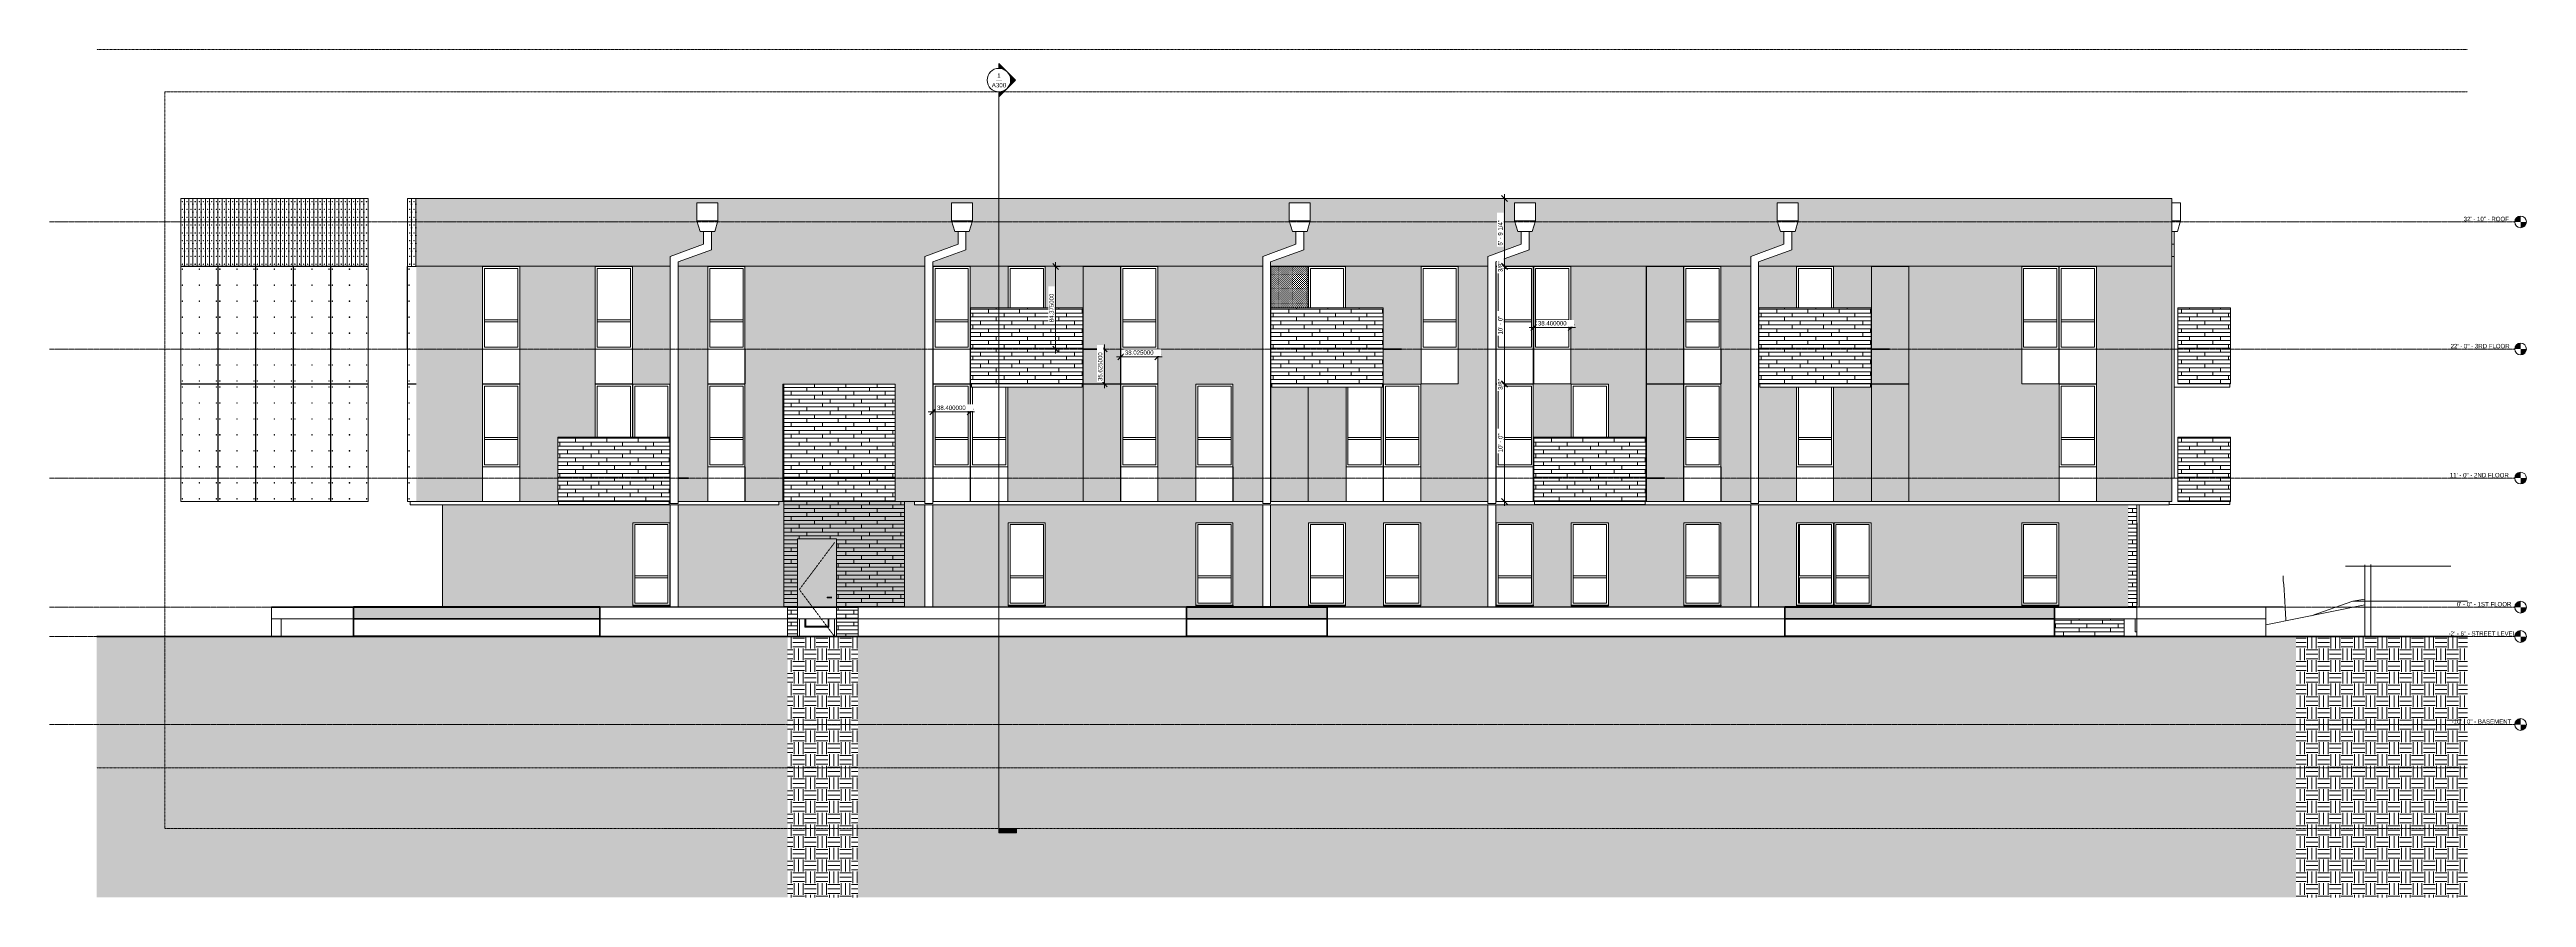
# Model space of a CAD drawing. Header units: inches. Extents: x 1696 to 4229, y -297 to 570.
import ezdxf

# ---------------------------------------------------------------- set-up
doc = ezdxf.new("R2010")
doc.units = ezdxf.units.IN
doc.header["$MEASUREMENT"] = 0
for name, pattern in [('Aligning Line 1_8_', [0.25, 0.125, -0.125]), ('Dash 1_16_', [0.125, 0.0625, -0.0625]), ('Grid Line 1_2_', [0.875, 0.5, -0.125, 0.125, -0.125])]:
    doc.linetypes.add(name, pattern=pattern)
for name, color, linetype, lineweight in [('0-1', 7, 'Continuous', 5), ('0-2', 165, 'Continuous', 5), ('A-ANNO-DIMS', 211, 'Continuous', 9), ('A-ANNO-DIMS-48', 211, 'Continuous', 9), ('A-AREA-1', 10, 'Continuous', 106), ('A-DOOR', 31, 'Continuous', 18), ('A-DOOR-1', 31, 'Dash 1_16_', 9), ('A-DOOR-2', 31, 'Continuous', 9), ('A-DOOR-FRAM', 31, 'Continuous', 9), ('A-FLOR', 192, 'Continuous', 18), ('A-FLOR-1', 192, 'Continuous', 60), ('A-FLOR-LEVL', 51, 'Continuous', 9), ('A-FLOR-LEVL-1', 51, 'Grid Line 1_2_', 9), ('A-FLOR-LEVL-2', 147, 'Continuous', 9), ('A-FLOR-PATT-1', 8, 'Continuous', 9), ('A-GENM', 5, 'Continuous', 9), ('A-WALL', 113, 'Continuous', 18), ('A-WALL-PATT-1', 111, 'Continuous', 9), ('C-TOPO', 7, 'Continuous', 9), ('C-TOPO-1', 250, 'Continuous', 60), ('G-ANNO-SYMB', 111, 'Aligning Line 1_8_', 9), ('G-ANNO-SYMB-1', 111, 'Continuous', 9), ('I-WALL', 2, 'Continuous', 18), ('S-FNDN', 32, 'Continuous', 18)]:
    doc.layers.add(name, color=color, linetype=linetype, lineweight=lineweight)
doc.styles.add('Arial', font='arial.ttf', dxfattribs={"height": 4.5})
doc.styles.add('Century Gothic', font='ufonts.com_century-gothic.ttf', dxfattribs={"height": 4.5})
doc.dimstyles.new('inches_-_decimal', dxfattribs={"dimscale": 12, "dimtxt": 4.698757, "dimasz": 0.5, "dimexe": 0.375, "dimexo": 0.25, "dimgap": 0.0625, "dimtad": 1, "dimdec": 6, "dimrnd": 1e-06, "dimzin": 0, "dimdsep": 46, "dimtxsty": 'Century Gothic', "dimblk1": 'OBLIQUE', "dimblk2": 'OBLIQUE', "dimsah": 1, "dimcen": 0.09, "dimdle": 0.375, "dimazin": 0, "dimtfac": 1, "dimtdec": 4, "dimtix": 1, "dimtmove": 0, "dimatfit": 3, "dimfxl": 1, "dimtvp": 1, "dimtfill": 1, "dimtolj": 1, "dimtzin": 0, "dimarcsym": 2})
doc.dimstyles.new('OD__1_8__Tol__', dxfattribs={"dimscale": 12, "dimtxt": 4.698757, "dimasz": 0.5, "dimexe": 0.375, "dimexo": 0.25, "dimgap": 0.0625, "dimtad": 1, "dimdec": 3, "dimrnd": 0.125, "dimzin": 3, "dimdsep": 46, "dimlunit": 4, "dimtxsty": 'Century Gothic', "dimblk1": 'OBLIQUE', "dimblk2": 'OBLIQUE', "dimsah": 1, "dimcen": 0.09, "dimdle": 0.375, "dimazin": 0, "dimtfac": 1, "dimtdec": 4, "dimtix": 1, "dimtmove": 0, "dimatfit": 3, "dimfxl": 1, "dimtvp": 1, "dimtfill": 1, "dimfrac": 2, "dimtolj": 1, "dimtzin": 0, "dimarcsym": 2})
pattern_1 = [(0, (2839.954, 79.274), (12, 12), [12, -12]), (0, (2839.954, 83.774), (12, 12), [12, -12]), (0, (2839.954, 88.274), (12, 12), [12, -12]), (90, (2841.454, 89.774), (-12, 12), [12, -12]), (90, (2845.954, 89.774), (-12, 12), [12, -12]), (90, (2850.454, 89.774), (-12, 12), [12, -12])]
pattern_2 = [(0, (3826.411, 0.8), (0, 4), []), (90, (3826.411, 0.8), (-8, 8), [4, -28]), (90, (3842.411, 4.8), (-8, 8), [4, -28])]
pattern_3 = [(0, (3868.09, 110.55), (-38.4, 120.375), [0.392, -38.007]), (0, (3868.09, 110.95), (-38.4, 120.375), [0.392, -38.007]), (0, (3868.09, 126.91), (-38.4, 120.375), [0.392, -38.007]), (0, (3868.09, 127.3), (-38.4, 120.375), [0.392, -38.007]), (0, (3868.09, 143.27), (-38.4, 120.375), [0.392, -38.007]), (0, (3868.09, 143.66), (-38.4, 120.375), [0.392, -38.007]), (0, (3868.09, 159.62), (-38.4, 120.375), [0.392, -38.007]), (0, (3868.09, 160.02), (-38.4, 120.375), [0.392, -38.007]), (0, (3868.09, 175.98), (-38.4, 120.375), [0.392, -38.007]), (0, (3868.09, 176.38), (-38.4, 120.375), [0.392, -38.007]), (0, (3868.09, 192.34), (-38.4, 120.375), [0.392, -38.007]), (0, (3868.09, 192.73), (-38.4, 120.375), [0.392, -38.007]), (0, (3868.09, 208.7), (-38.4, 120.375), [0.392, -38.007]), (0, (3868.09, 209.09), (-38.4, 120.375), [0.392, -38.007]), (0, (3868.09, 225.05), (-38.4, 120.375), [0.392, -38.007]), (0, (3868.09, 225.45), (-38.4, 120.375), [0.392, -38.007]), (0, (3885.54, 110.55), (-38.4, 120.375), [0.392, -38.007]), (0, (3885.54, 110.95), (-38.4, 120.375), [0.392, -38.007]), (0, (3885.54, 126.91), (-38.4, 120.375), [0.392, -38.007]), (0, (3885.54, 127.3), (-38.4, 120.375), [0.392, -38.007]), (0, (3885.54, 143.27), (-38.4, 120.375), [0.392, -38.007]), (0, (3885.54, 143.66), (-38.4, 120.375), [0.392, -38.007]), (0, (3885.54, 159.62), (-38.4, 120.375), [0.392, -38.007]), (0, (3885.54, 160.02), (-38.4, 120.375), [0.392, -38.007]), (0, (3885.54, 175.98), (-38.4, 120.375), [0.392, -38.007]), (0, (3885.54, 176.38), (-38.4, 120.375), [0.392, -38.007]), (0, (3885.54, 192.34), (-38.4, 120.375), [0.392, -38.007]), (0, (3885.54, 192.73), (-38.4, 120.375), [0.392, -38.007]), (0, (3885.54, 208.7), (-38.4, 120.375), [0.392, -38.007]), (0, (3885.54, 209.09), (-38.4, 120.375), [0.392, -38.007]), (0, (3885.54, 225.05), (-38.4, 120.375), [0.392, -38.007]), (0, (3885.54, 225.45), (-38.4, 120.375), [0.392, -38.007]), (0, (3902.99, 110.55), (-38.4, 120.375), [0.392, -38.007]), (0, (3902.99, 110.95), (-38.4, 120.375), [0.392, -38.007]), (0, (3902.99, 126.91), (-38.4, 120.375), [0.392, -38.007]), (0, (3902.99, 127.3), (-38.4, 120.375), [0.392, -38.007]), (0, (3902.99, 143.27), (-38.4, 120.375), [0.392, -38.007]), (0, (3902.99, 143.66), (-38.4, 120.375), [0.392, -38.007]), (0, (3902.99, 159.62), (-38.4, 120.375), [0.392, -38.007]), (0, (3902.99, 160.02), (-38.4, 120.375), [0.392, -38.007]), (0, (3902.99, 175.98), (-38.4, 120.375), [0.392, -38.007]), (0, (3902.99, 176.38), (-38.4, 120.375), [0.392, -38.007]), (0, (3902.99, 192.34), (-38.4, 120.375), [0.392, -38.007]), (0, (3902.99, 192.73), (-38.4, 120.375), [0.392, -38.007]), (0, (3902.99, 208.7), (-38.4, 120.375), [0.392, -38.007]), (0, (3902.99, 209.09), (-38.4, 120.375), [0.392, -38.007]), (0, (3902.99, 225.05), (-38.4, 120.375), [0.392, -38.007]), (0, (3902.99, 225.45), (-38.4, 120.375), [0.392, -38.007]), (90, (3866.35, 108), (-38.4, 2e-15), [120, -0.375]), (90, (3866.724, 108), (-38.4, 2e-15), [120, -0.375]), (90, (3868.09, 110.554), (-38.4, 2e-15), [0.392, -119.982]), (90, (3868.09, 126.91), (-38.4, 2e-15), [0.392, -119.982]), (90, (3868.09, 143.268), (-38.4, 2e-15), [0.392, -119.982]), (90, (3868.09, 159.625), (-38.4, 2e-15), [0.392, -119.982]), (90, (3868.09, 175.982), (-38.4, 2e-15), [0.392, -119.982]), (90, (3868.09, 192.34), (-38.4, 2e-15), [0.392, -119.982]), (90, (3868.09, 208.697), (-38.4, 2e-15), [0.392, -119.982]), (90, (3868.09, 225.054), (-38.4, 2e-15), [0.392, -119.982]), (90, (3868.482, 110.554), (-38.4, 2e-15), [0.392, -119.982]), (90, (3868.482, 126.91), (-38.4, 2e-15), [0.392, -119.982]), (90, (3868.482, 143.268), (-38.4, 2e-15), [0.392, -119.982]), (90, (3868.482, 159.625), (-38.4, 2e-15), [0.392, -119.982]), (90, (3868.482, 175.982), (-38.4, 2e-15), [0.392, -119.982]), (90, (3868.482, 192.34), (-38.4, 2e-15), [0.392, -119.982]), (90, (3868.482, 208.697), (-38.4, 2e-15), [0.392, -119.982]), (90, (3868.482, 225.054), (-38.4, 2e-15), [0.392, -119.982]), (90, (3885.54, 110.554), (-38.4, 2e-15), [0.392, -119.982]), (90, (3885.54, 126.91), (-38.4, 2e-15), [0.392, -119.982]), (90, (3885.54, 143.268), (-38.4, 2e-15), [0.392, -119.982]), (90, (3885.54, 159.625), (-38.4, 2e-15), [0.392, -119.982]), (90, (3885.54, 175.982), (-38.4, 2e-15), [0.392, -119.982]), (90, (3885.54, 192.34), (-38.4, 2e-15), [0.392, -119.982]), (90, (3885.54, 208.697), (-38.4, 2e-15), [0.392, -119.982]), (90, (3885.54, 225.054), (-38.4, 2e-15), [0.392, -119.982]), (90, (3885.932, 110.554), (-38.4, 2e-15), [0.392, -119.982]), (90, (3885.932, 126.91), (-38.4, 2e-15), [0.392, -119.982]), (90, (3885.932, 143.268), (-38.4, 2e-15), [0.392, -119.982]), (90, (3885.932, 159.625), (-38.4, 2e-15), [0.392, -119.982]), (90, (3885.932, 175.982), (-38.4, 2e-15), [0.392, -119.982]), (90, (3885.932, 192.34), (-38.4, 2e-15), [0.392, -119.982]), (90, (3885.932, 208.697), (-38.4, 2e-15), [0.392, -119.982]), (90, (3885.932, 225.054), (-38.4, 2e-15), [0.392, -119.982]), (90, (3902.99, 110.554), (-38.4, 2e-15), [0.392, -119.982]), (90, (3902.99, 126.91), (-38.4, 2e-15), [0.392, -119.982]), (90, (3902.99, 143.268), (-38.4, 2e-15), [0.392, -119.982]), (90, (3902.99, 159.625), (-38.4, 2e-15), [0.392, -119.982]), (90, (3902.99, 175.982), (-38.4, 2e-15), [0.392, -119.982]), (90, (3902.99, 192.34), (-38.4, 2e-15), [0.392, -119.982]), (90, (3902.99, 208.697), (-38.4, 2e-15), [0.392, -119.982]), (90, (3902.99, 225.054), (-38.4, 2e-15), [0.392, -119.982]), (90, (3903.382, 110.554), (-38.4, 2e-15), [0.392, -119.982]), (90, (3903.382, 126.91), (-38.4, 2e-15), [0.392, -119.982]), (90, (3903.382, 143.268), (-38.4, 2e-15), [0.392, -119.982]), (90, (3903.382, 159.625), (-38.4, 2e-15), [0.392, -119.982]), (90, (3903.382, 175.982), (-38.4, 2e-15), [0.392, -119.982]), (90, (3903.382, 192.34), (-38.4, 2e-15), [0.392, -119.982]), (90, (3903.382, 208.697), (-38.4, 2e-15), [0.392, -119.982]), (90, (3903.382, 225.054), (-38.4, 2e-15), [0.392, -119.982]), (180, (3904.75, 107.62), (-38.4, 120.375), [38.025, -0.375]), (180, (3904.75, 108), (-38.4, 120.375), [38.025, -0.375])]
pattern_4 = [(0, (3864.027, 134.554), (-38.4, 8), [0.392, -38.007]), (0, (3868.802, 134.554), (-38.4, 8), [0.392, -38.007]), (0, (3873.027, 134.554), (-38.4, 8), [0.392, -38.007]), (0, (3877.252, 134.554), (-38.4, 8), [0.392, -38.007]), (0, (3881.477, 134.554), (-38.4, 8), [0.392, -38.007]), (0, (3885.702, 134.946), (-38.4, 8), [0.392, -38.007]), (0, (3889.927, 134.946), (-38.4, 8), [0.392, -38.007]), (0, (3894.152, 134.946), (-38.4, 8), [0.392, -38.007]), (0, (3898.927, 134.554), (-38.4, 8), [0.392, -38.007]), (90, (3862.286, 132), (-38.4, 2e-15), [8, 0, 0, 0]), (90, (3864.027, 134.554), (-38.4, 2e-15), [0.392, -7.607]), (90, (3864.42, 134.554), (-38.4, 2e-15), [0.392, -7.607]), (90, (3866.553, 132), (-38.4, 2e-15), [8, 0, 0, 0]), (90, (3868.802, 134.554), (-38.4, 2e-15), [0.392, -7.607]), (90, (3869.195, 134.554), (-38.4, 2e-15), [0.392, -7.607]), (90, (3870.82, 132), (-38.4, 2e-15), [8, 0, 0, 0]), (90, (3873.027, 134.554), (-38.4, 2e-15), [0.392, -7.607]), (90, (3873.42, 134.554), (-38.4, 2e-15), [0.392, -7.607]), (90, (3875.086, 132), (-38.4, 2e-15), [8, 0, 0, 0]), (90, (3877.252, 134.554), (-38.4, 2e-15), [0.392, -7.607]), (90, (3877.645, 134.554), (-38.4, 2e-15), [0.392, -7.607]), (90, (3879.353, 132), (-38.4, 2e-15), [8, 0, 0, 0]), (90, (3881.477, 134.554), (-38.4, 2e-15), [0.392, -7.607]), (90, (3881.87, 134.554), (-38.4, 2e-15), [0.392, -7.607]), (90, (3883.62, 132), (-38.4, 2e-15), [8, 0, 0, 0]), (90, (3885.702, 134.554), (-38.4, 2e-15), [0.392, -7.607]), (90, (3886.095, 134.554), (-38.4, 2e-15), [0.392, -7.607]), (90, (3887.886, 132), (-38.4, 2e-15), [8, 0, 0, 0]), (90, (3889.927, 134.554), (-38.4, 2e-15), [0.392, -7.607]), (90, (3890.32, 134.554), (-38.4, 2e-15), [0.392, -7.607]), (90, (3892.153, 132), (-38.4, 2e-15), [8, 0, 0, 0]), (90, (3894.152, 134.554), (-38.4, 2e-15), [0.392, -7.607]), (90, (3894.545, 134.554), (-38.4, 2e-15), [0.392, -7.607]), (90, (3896.42, 132), (-38.4, 2e-15), [8, 0, 0, 0]), (90, (3898.927, 134.554), (-38.4, 2e-15), [0.392, -7.607]), (90, (3899.32, 134.554), (-38.4, 2e-15), [0.392, -7.607]), (180, (3864.42, 134.946), (-38.4, 8), [0.392, -38.007]), (180, (3869.195, 134.946), (-38.4, 8), [0.392, -38.007]), (180, (3873.42, 134.946), (-38.4, 8), [0.392, -38.007]), (180, (3877.645, 134.946), (-38.4, 8), [0.392, -38.007]), (180, (3881.87, 134.946), (-38.4, 8), [0.392, -38.007]), (180, (3886.095, 134.554), (-38.4, 8), [0.392, -38.007]), (180, (3890.32, 134.554), (-38.4, 8), [0.392, -38.007]), (180, (3894.545, 134.554), (-38.4, 8), [0.392, -38.007]), (180, (3899.32, 134.946), (-38.4, 8), [0.392, -38.007])]
pattern_5 = [(0, (2640.049, 264.8), (0, 4), []), (90, (2640.049, 264.8), (-8, 8), [4, -28]), (90, (2656.049, 268.8), (-8, 8), [4, -28])]
pattern_6 = [(0, (3446.449, 264.8), (0, 4), []), (90, (3446.449, 264.8), (-8, 8), [4, -28]), (90, (3462.449, 268.8), (-8, 8), [4, -28])]
pattern_7 = [(0, (2947.249, 264.8), (0, 4), []), (90, (2947.249, 264.8), (-8, 8), [4, -28]), (90, (2963.249, 268.8), (-8, 8), [4, -28])]
pattern_8 = [(0, (2217.649, 132.8), (0, 4), []), (90, (2217.649, 132.8), (-8, 8), [4, -28]), (90, (2233.649, 136.8), (-8, 8), [4, -28])]
pattern_9 = [(0, (3216.049, 132.8), (0, 4), []), (90, (3216.049, 132.8), (-8, 8), [4, -28]), (90, (3232.049, 136.8), (-8, 8), [4, -28])]

# ---------------------------------------------------------------- blocks, each defined once
blk = doc.blocks.new('Level - Level Head - Circle-V9-Section 1')
at = {"layer": 'A-FLOR-LEVL'}
h = blk.add_hatch(color=256, dxfattribs=at)
edge = h.paths.add_edge_path(flags=0)
edge.add_line((4223.4, 0), (4217.4, 0))
edge.add_arc((4223.4, 0), 6, 90, 180, ccw=False)
edge.add_line((4223.4, 6), (4223.4, 0))
h = blk.add_hatch(color=256, dxfattribs=at)
edge = h.paths.add_edge_path(flags=0)
edge.add_line((4223.4, -6), (4223.4, 0))
edge.add_line((4223.4, 0), (4229.4, 0))
edge.add_arc((4223.4, 0), 6, 270, 360, ccw=False)
at = {"layer": 'A-FLOR-LEVL-2'}
blk.add_circle((4223.4, 0), 6, dxfattribs=at)
blk = doc.blocks.new('1750 Ox - Topography_rvt-1-Section 1')
at = {"layer": 'C-TOPO'}
h = blk.add_hatch(dxfattribs=at)
h.set_pattern_fill('FP_1', color=256, style=0, pattern_type=2)
h.set_pattern_definition(pattern_1)
h.paths.add_polyline_path([(2340.6, -296.9), (2450.7, -296.9), (2450.7, -30), (1744, -30), (1744, -296.9), (2332.4, -296.9)], flags=0)
h = blk.add_hatch(dxfattribs=at)
h.set_pattern_fill('FP_1', color=256, style=0, pattern_type=2)
h.set_pattern_definition(pattern_1)
h.paths.add_polyline_path([(2450.7, -296.9), (2522.7, -296.9), (2522.7, -30), (2450.7, -30), (2450.7, -57.8)], flags=0)
h = blk.add_hatch(dxfattribs=at)
h.set_pattern_fill('FP_1', color=256, style=0, pattern_type=2)
h.set_pattern_definition(pattern_1)
h.paths.add_polyline_path([(2642.6, -296.9), (3993.7, -296.9), (3993.7, -30), (2522.7, -30), (2522.7, -296.9), (2595.2, -296.9)], flags=0)
h = blk.add_hatch(dxfattribs=at)
h.set_pattern_fill('FP_1', color=256, style=0, pattern_type=2)
h.set_pattern_definition(pattern_1)
h.paths.add_polyline_path([(4057.5, -296.9), (4169.1, -296.9), (4169.1, -30), (3993.7, -30), (3993.7, -296.9), (4005.9, -296.9)], flags=0)
at = {"layer": 'A-FLOR-LEVL-1'}
for p, q in [((1695.7, 0), (4217.4, 0)), ((1695.7, -120), (4217.4, -120))]:
    blk.add_line(p, q, dxfattribs=at)
at = {"layer": 'C-TOPO'}
for p, q in [((3980.7, 27), (3980.5, 32.2)), ((3980.5, 32.2), (3980.7, 27)), ((3981.1, 23.1), (3980.7, 27)), ((3981.1, 23.1), (3980.7, 27)), ((4044.2, 42), (4064.2, 42)), ((4044.2, 42), (4044.6, 42)), ((4064.2, 43.2), (4064.2, 42)), ((4064.2, 43.2), (4064.2, 42)), ((4064.2, 39.1), (4064.2, 42)), ((4070.2, 42), (4064.2, 42)), ((4064.2, 42), (4064.2, 39.1)), ((4064.2, 39.1), (4064.2, 32.7)), ((4064.2, 32.7), (4064.2, 39.1)), ((4064.2, 17.8), (4064.2, 32.7)), ((4064.2, 32.7), (4064.2, 17.8)), ((4070.2, 43.5), (4070.2, 42)), ((4070.2, 42), (4070.2, 43.5)), ((4070.2, 42), (4070.2, 40.3)), ((4070.2, 40.3), (4070.2, 42)), ((4079.1, 42), (4070.2, 42)), ((4070.2, 36.5), (4070.2, 40.3)), ((4070.2, 36.5), (4070.2, 40.3)), ((4070.2, 19.5), (4070.2, 36.5)), ((4070.2, 36.5), (4070.2, 19.5)), ((4079.1, 42), (4152, 42)), ((4152, 42), (4151.3, 42)), ((3962.7, -18), (4064.2, 2.3)), ((3981.1, 23.1), (3982.2, 6)), ((3982.2, 6), (3981.1, 23.1)), ((3982.2, 6), (3982.7, -0.7)), ((3982.7, -0.7), (3982.2, 6)), ((4009.1, -8.7), (4051.9, 6)), ((4051.9, 6), (4064.2, 8.2)), ((4051.9, 6), (4064.2, 6)), ((4051.9, 6), (4052, 6)), ((4063.8, 2.2), (4064.2, 2.3)), ((4063.9, 2.2), (4064.2, 2.3)), ((4064.1, 8.1), (4064.2, 8.2)), ((4064.2, 12.5), (4064.2, 17.8)), ((4064.2, 17.8), (4064.2, 12.5)), ((4064.2, 8.2), (4064.2, 12.5)), ((4064.2, 8.2), (4064.2, 12.5)), ((4064.2, 8.2), (4064.2, 6)), ((4064.2, 8.2), (4064.2, 6)), ((4064.2, 2.3), (4064.2, 6)), ((4070.2, 6), (4064.2, 6)), ((4064.2, 2.3), (4064.2, 6)), ((4064.2, -16.3), (4064.2, 2.3)), ((4064.2, 2.3), (4064.2, -16.3)), ((4070.2, 19.5), (4070.2, 13.5)), ((4070.2, 13.5), (4070.2, 19.5)), ((4070.2, 9.2), (4070.2, 13.5)), ((4070.2, 9.2), (4070.2, 13.5)), ((4070.2, 9.2), (4070.2, 6)), ((4070.2, 6), (4070.2, 9.2)), ((4070.2, 6), (4070.2, 4.7)), ((4070.2, 4.7), (4070.2, 6)), ((4073.6, 6), (4070.2, 6)), ((4070.2, -15.3), (4070.2, 4.7)), ((4070.2, -15.3), (4070.2, 4.7)), ((4169.1, 6), (4073.6, 6)), ((3982.7, -0.7), (3983.2, -12.6)), ((3983.2, -12.6), (3982.7, -0.7)), ((3983.4, -13.8), (3983.2, -12.6)), ((3983.2, -12.6), (3983.4, -13.8)), ((4064.2, -24.2), (4064.2, -16.3)), ((4064.2, -16.3), (4064.2, -24.2)), ((4064.2, -24.2), (4064.2, -30)), ((4064.2, -30), (4064.2, -24.2)), ((4070.2, -23.8), (4070.2, -15.3)), ((4070.2, -23.8), (4070.2, -15.3)), ((4070.2, -23.8), (4070.2, -30)), ((4070.2, -23.8), (4070.2, -30)), ((1840, -30), (1744, -30)), ((1871.8, -30), (1840, -30)), ((1871.8, -30), (2167.1, -30)), ((2167.1, -30), (2332.4, -30)), ((2374.9, -30), (2332.4, -30)), ((2374.9, -30), (2450.7, -30)), ((2512.5, -30), (2450.7, -30)), ((2522.7, -30), (2512.5, -30)), ((2534, -30), (2522.7, -30)), ((2584.1, -30), (2534, -30)), ((2584.1, -30), (2642.6, -30)), ((2785.2, -30), (2642.6, -30)), ((2785.2, -30), (2786.3, -30)), ((2848.7, -30), (2786.3, -30)), ((2848.7, -30), (3045.3, -30)), ((3045.3, -30), (3147.8, -30)), ((3147.8, -30), (3177.1, -30)), ((3186.7, -30), (3177.1, -30)), ((3221.6, -30), (3186.7, -30)), ((3221.6, -30), (3344, -30)), ((3344, -30), (3491.7, -30)), ((3491.7, -30), (3524.6, -30)), ((3524.6, -30), (3534.3, -30)), ((3586, -30), (3534.3, -30)), ((3711, -30), (3586, -30)), ((3711, -30), (3770.5, -30)), ((3777.6, -30), (3770.5, -30)), ((3777.6, -30), (3860.2, -30)), ((3860.2, -30), (3873.6, -30)), ((3873.6, -30), (3888.2, -30)), ((3888.2, -30), (3911.9, -30)), ((3902.7, -30), (3905.2, -29.5)), ((3932.1, -30), (3911.9, -30)), ((3932.1, -30), (3957.7, -30)), ((3957.7, -30), (3979.7, -30)), ((3979.7, -30), (3993.7, -30)), ((4057.5, -30), (3993.7, -30)), ((4057.5, -30), (4063.2, -30)), ((4075.9, -30), (4063.2, -30)), ((4075.9, -30), (4083.4, -30)), ((4169.1, -30), (4083.4, -30))]:
    blk.add_line(p, q, dxfattribs=at)
at = {"layer": 'C-TOPO-1'}
for p, q in [((1840, -30), (1744, -30)), ((1871.8, -30), (1840, -30)), ((2167.1, -30), (1871.8, -30)), ((2332.4, -30), (2167.1, -30)), ((2374.9, -30), (2332.4, -30)), ((2450.7, -30), (2374.9, -30)), ((2450.7, -30), (2512.5, -30)), ((2512.5, -30), (2522.7, -30)), ((2534, -30), (2522.7, -30)), ((2584.1, -30), (2534, -30)), ((2642.6, -30), (2584.1, -30)), ((2785.2, -30), (2642.6, -30)), ((2786.3, -30), (2785.2, -30)), ((2848.7, -30), (2786.3, -30)), ((3045.3, -30), (2848.7, -30)), ((3147.8, -30), (3045.3, -30)), ((3177.1, -30), (3147.8, -30)), ((3186.7, -30), (3177.1, -30)), ((3221.6, -30), (3186.7, -30)), ((3344, -30), (3221.6, -30)), ((3491.7, -30), (3344, -30)), ((3524.6, -30), (3491.7, -30)), ((3534.3, -30), (3524.6, -30)), ((3586, -30), (3534.3, -30)), ((3711, -30), (3586, -30)), ((3770.5, -30), (3711, -30)), ((3777.6, -30), (3770.5, -30)), ((3860.2, -30), (3777.6, -30)), ((3873.6, -30), (3860.2, -30)), ((3888.2, -30), (3873.6, -30)), ((3911.9, -30), (3888.2, -30)), ((3932.1, -30), (3911.9, -30)), ((3957.7, -30), (3932.1, -30)), ((3979.7, -30), (3957.7, -30)), ((3993.7, -30), (3979.7, -30)), ((3993.7, -30), (4057.5, -30)), ((4057.5, -30), (4063.2, -30)), ((4063.2, -30), (4075.9, -30)), ((4075.9, -30), (4083.4, -30)), ((4083.4, -30), (4169.1, -30))]:
    blk.add_line(p, q, dxfattribs=at)
at = {"layer": '0-2'}
for p in [(0, 0), (0, -120)]:
    blk.add_blockref('Level - Level Head - Circle-V9-Section 1', p, dxfattribs=at)
at = {"layer": 'A-FLOR-LEVL', "char_height": 4.5, "attachment_point": 1, "style": 'Century Gothic'}
for s, insert, width in [('0\' - 0" - 1ST FLOOR', (4158.1, 5.3), 64.993), ('-10\' - 0" - BASEMENT', (4152.9, -114.7), 71.356)]:
    blk.add_mtext(s, dxfattribs=dict(at, insert=insert, width=width))
blk = doc.blocks.new('Door-Passage-Single-Full_Lite - 1-1412149-Section 1')
at = {"layer": 'A-DOOR'}
for p, q in [((2468.4, -12), (2468.4, -20.3)), ((2468.4, -20.3), (2493, -20.3)), ((2469.2, -19.5), (2469.2, -12)), ((2492.3, -19.5), (2469.2, -19.5)), ((2492.3, -12), (2492.3, -19.5)), ((2493, -20.3), (2493, -12))]:
    blk.add_line(p, q, dxfattribs=at)
for points, knots in [([(2468.5, -20.2), (2468.5, -20.2), (2468.5, -20.3), (2468.5, -20.3), (2468.4, -20.3), (2468.4, -20.3), (2468.4, -20.3), (2468.4, -20.3), (2468.4, -20.3), (2468.4, -20.3), (2468.4, -20.3), (2468.4, -20.3), (2468.4, -20.3), (2468.4, -20.3)], [0, 0, 0, 0, 0.166667, 0.25, 0.333333, 0.375, 0.416667, 0.5, 0.583333, 0.666667, 0.75, 0.833333, 1, 1, 1, 1]), ([(2469.2, -19.5), (2469.2, -19.5), (2469.2, -19.5), (2469.2, -19.5), (2469.2, -19.6), (2469.2, -19.6), (2469.1, -19.6), (2469.1, -19.6), (2469.1, -19.6), (2469.1, -19.6), (2469.1, -19.6), (2469.1, -19.7), (2469, -19.7), (2469, -19.7), (2469, -19.7)], [0, 0, 0, 0, 0.166667, 0.25, 0.333333, 0.416667, 0.458333, 0.5, 0.583333, 0.666667, 0.708333, 0.75, 0.833333, 1, 1, 1, 1]), ([(2492.3, -19.5), (2492.3, -19.5), (2492.3, -19.5), (2492.3, -19.5), (2492.3, -19.6), (2492.3, -19.6), (2492.3, -19.6), (2492.3, -19.6), (2492.3, -19.6), (2492.3, -19.6), (2492.4, -19.6), (2492.4, -19.7), (2492.4, -19.7), (2492.4, -19.7), (2492.4, -19.7)], [0, 0, 0, 0, 0.166667, 0.25, 0.333333, 0.416667, 0.458333, 0.5, 0.583333, 0.666667, 0.708333, 0.75, 0.833333, 1, 1, 1, 1]), ([(2493, -20.2), (2493, -20.2), (2493, -20.3), (2493, -20.3), (2493, -20.3), (2493, -20.3), (2493, -20.3), (2493, -20.3), (2493, -20.3), (2493, -20.3), (2493, -20.3), (2493, -20.3), (2493, -20.3), (2493, -20.3)], [0, 0, 0, 0, 0.166667, 0.25, 0.333333, 0.375, 0.416667, 0.5, 0.583333, 0.666667, 0.75, 0.833333, 1, 1, 1, 1])]:
    blk.add_open_spline(points, degree=3, knots=knots, dxfattribs=at)
at = {"layer": 'A-DOOR-1'}
for p, q in [((2498.7, 66), (2462.7, 18)), ((2462.7, 18), (2498.7, -30))]:
    blk.add_line(p, q, dxfattribs=at)
at = {"layer": 'A-DOOR-2'}
for p, q in [((2495.2, 10.4), (2491, 10.4)), ((2491, 10), (2491, 10.4)), ((2491, 9.6), (2491, 10)), ((2491, 9.6), (2495.2, 9.6)), ((2462.7, -12), (2462.7, -30)), ((2498.7, -30), (2498.7, -12))]:
    blk.add_line(p, q, dxfattribs=at)
at = {"layer": 'A-DOOR-2', "flags": 128}
for points in [[(2495.8, 10.4), (2495.8, 10.4), (2495.8, 10.4), (2495.8, 10.4), (2495.8, 10.4), (2495.8, 10.4), (2495.8, 10.4), (2495.7, 10.4), (2495.7, 10.4), (2495.7, 10.4), (2495.7, 10.4), (2495.7, 10.4), (2495.7, 10.4), (2495.7, 10.4), (2495.7, 10.4), (2495.7, 10.4), (2495.7, 10.4), (2495.6, 10.4), (2495.6, 10.4), (2495.6, 10.4), (2495.6, 10.4), (2495.6, 10.4), (2495.6, 10.4), (2495.5, 10.4), (2495.5, 10.4), (2495.5, 10.4), (2495.5, 10.4), (2495.5, 10.4), (2495.4, 10.4), (2495.4, 10.4), (2495.4, 10.4), (2495.4, 10.4), (2495.3, 10.4), (2495.3, 10.4), (2495.3, 10.4), (2495.3, 10.4), (2495.3, 10.4), (2495.2, 10.4), (2495.2, 10.4), (2495.2, 10.4), (2495.2, 10.4)], [(2495.2, 9.6), (2495.2, 9.6), (2495.2, 9.6), (2495.3, 9.6), (2495.3, 9.6), (2495.3, 9.6), (2495.3, 9.6), (2495.3, 9.6), (2495.4, 9.6), (2495.4, 9.6), (2495.4, 9.6), (2495.4, 9.6), (2495.5, 9.6), (2495.5, 9.6), (2495.5, 9.6), (2495.5, 9.6), (2495.5, 9.6), (2495.6, 9.6), (2495.6, 9.6), (2495.6, 9.6), (2495.6, 9.6), (2495.6, 9.6), (2495.6, 9.6), (2495.6, 9.6), (2495.7, 9.6), (2495.7, 9.6), (2495.7, 9.6), (2495.7, 9.6), (2495.7, 9.6), (2495.7, 9.6), (2495.7, 9.6), (2495.7, 9.6), (2495.7, 9.6), (2495.8, 9.6), (2495.8, 9.6), (2495.8, 9.6), (2495.8, 9.6), (2495.8, 9.6), (2495.8, 9.6), (2495.8, 9.6)]]:
    blk.add_lwpolyline(points, dxfattribs=at)
at = {"layer": 'A-DOOR-FRAM'}
for p, q in [((2462.7, -12), (2462.7, -30)), ((2498.7, -12), (2498.7, -30))]:
    blk.add_line(p, q, dxfattribs=at)
blk = doc.blocks.new('Parking_Stall_Multiple - BIKE-1562604-Section 1')
at = {"layer": 'A-GENM'}
for p, q in [((3962.7, 0.2), (3980.7, 0.2)), ((3980.7, 0.2), (3980.7, 0)), ((3980.7, 0), (3962.7, 0))]:
    blk.add_line(p, q, dxfattribs=at)
blk = doc.blocks.new('Window - Main - 1-1661129-Section 1')
at = {"layer": 'A-GENM'}
for p, q in [((2714.3, 348.4), (2676.3, 348.4)), ((2676.3, 348.4), (2676.3, 306)), ((2678.3, 306), (2678.3, 346.4)), ((2678.3, 346.4), (2712.3, 346.4)), ((2712.3, 346.4), (2712.3, 306)), ((2714.3, 306), (2714.3, 348.4))]:
    blk.add_line(p, q, dxfattribs=at)
blk = doc.blocks.new('Window - Main - 1-V1-Section 1')
at = {"layer": 'A-GENM'}
for p, q in [((2829.5, 228), (2791.5, 228)), ((2791.5, 228), (2791.5, 143.6)), ((2793.5, 145.6), (2793.5, 226)), ((2793.5, 226), (2827.5, 226)), ((2827.5, 226), (2827.5, 145.6)), ((2829.5, 143.6), (2829.5, 228)), ((2793.5, 173.6), (2793.5, 171.6)), ((2827.5, 173.6), (2793.5, 173.6)), ((2793.5, 171.6), (2827.5, 171.6)), ((2827.5, 171.6), (2827.5, 173.6)), ((2791.5, 143.6), (2791.5, 108)), ((2791.5, 143.6), (2829.5, 143.6)), ((2827.5, 145.6), (2793.5, 145.6)), ((2829.5, 108), (2829.5, 143.6)), ((2791.5, 108), (2829.5, 108))]:
    blk.add_line(p, q, dxfattribs=at)
blk = doc.blocks.new('Walls 67 - Walls 1-1632072-Section 1')
at = {"layer": 'A-WALL'}
for p, q in [((2625.1, 384.1), (2625.1, 371.1)), ((2633.1, 365.5), (2633.1, 384.1)), ((2625.1, 371.1), (2591.1, 358.8)), ((2591.1, 358.8), (2591.1, 106)), ((2599.1, 353.2), (2633.1, 365.5)), ((2599.1, 106), (2599.1, 353.2)), ((2591.1, 106), (2599.1, 106))]:
    blk.add_line(p, q, dxfattribs=at)
blk = doc.blocks.new('Walls 68 - Walls 1-1632116-Section 1')
at = {"layer": 'A-WALL'}
for p, q in [((2970.7, 384.1), (2970.7, 371.1)), ((2978.7, 365.5), (2978.7, 384.1)), ((2970.7, 371.1), (2936.7, 358.8)), ((2936.7, 358.8), (2936.7, 106)), ((2944.7, 353.2), (2978.7, 365.5)), ((2944.7, 106), (2944.7, 353.2)), ((2936.7, 106), (2944.7, 106))]:
    blk.add_line(p, q, dxfattribs=at)
blk = doc.blocks.new('Walls 4 - Walls 1-1632148-Section 1')
at = {"layer": 'A-WALL'}
for p, q in [((3201.1, 384.1), (3201.1, 371.1)), ((3209.1, 365.5), (3209.1, 384.1)), ((3201.1, 371.1), (3167.1, 358.8)), ((3167.1, 358.8), (3167.1, 106)), ((3175.1, 353.2), (3209.1, 365.5)), ((3175.1, 106), (3175.1, 353.2)), ((3167.1, 106), (3175.1, 106))]:
    blk.add_line(p, q, dxfattribs=at)
blk = doc.blocks.new('Walls 69 - Walls 1-1632174-Section 1')
at = {"layer": 'A-WALL'}
for p, q in [((3469.9, 384.1), (3469.9, 371.1)), ((3477.9, 365.5), (3477.9, 384.1)), ((3469.9, 371.1), (3435.9, 358.8)), ((3435.9, 358.8), (3435.9, 106)), ((3443.9, 353.2), (3477.9, 365.5)), ((3443.9, 106), (3443.9, 353.2)), ((3435.9, 106), (3443.9, 106))]:
    blk.add_line(p, q, dxfattribs=at)
blk = doc.blocks.new('Walls 70 - Walls 1-1633153-Section 1')
at = {"layer": 'A-WALL'}
for p, q in [((2364.7, 384.1), (2364.7, 371.1)), ((2372.7, 365.5), (2372.7, 384.1)), ((2364.7, 371.1), (2330.7, 358.8)), ((2330.7, 358.8), (2330.7, 106)), ((2338.7, 353.2), (2372.7, 365.5)), ((2338.7, 106), (2338.7, 353.2)), ((2330.7, 106), (2338.7, 106))]:
    blk.add_line(p, q, dxfattribs=at)
blk = doc.blocks.new('Walls 71 - Walls 6-1634076-Section 1')
at = {"layer": 'A-WALL'}
for p, q in [((2357.9, 413.5), (2379.4, 413.5)), ((2357.9, 413.5), (2357.9, 395.1)), ((2379.4, 413.5), (2379.4, 395.1)), ((2379.4, 395.1), (2357.9, 395.1)), ((2357.9, 395.1), (2361.2, 384.1)), ((2376.1, 384.1), (2361.2, 384.1)), ((2379.4, 395.1), (2376.1, 384.1))]:
    blk.add_line(p, q, dxfattribs=at)
blk = doc.blocks.new('Walls 72 - Walls 6-1634197-Section 1')
at = {"layer": 'A-WALL'}
for p, q in [((2618.3, 413.5), (2639.8, 413.5)), ((2618.3, 413.5), (2618.3, 395.1)), ((2639.8, 413.5), (2639.8, 395.1)), ((2639.8, 395.1), (2618.3, 395.1)), ((2618.3, 395.1), (2621.7, 384.1)), ((2636.5, 384.1), (2621.7, 384.1)), ((2639.8, 395.1), (2636.5, 384.1))]:
    blk.add_line(p, q, dxfattribs=at)
blk = doc.blocks.new('Walls 73 - Walls 6-1634221-Section 1')
at = {"layer": 'A-WALL'}
for p, q in [((2963.9, 413.5), (2985.4, 413.5)), ((2963.9, 413.5), (2963.9, 395.1)), ((2985.4, 413.5), (2985.4, 395.1)), ((2985.4, 395.1), (2963.9, 395.1)), ((2963.9, 395.1), (2967.3, 384.1)), ((2982.1, 384.1), (2967.3, 384.1)), ((2985.4, 395.1), (2982.1, 384.1))]:
    blk.add_line(p, q, dxfattribs=at)
blk = doc.blocks.new('Walls 9 - Walls 6-1634245-Section 1')
at = {"layer": 'A-WALL'}
for p, q in [((3194.3, 413.5), (3215.8, 413.5)), ((3194.3, 413.5), (3194.3, 395.1)), ((3215.8, 413.5), (3215.8, 395.1)), ((3215.8, 395.1), (3194.3, 395.1)), ((3194.3, 395.1), (3197.7, 384.1)), ((3212.5, 384.1), (3197.7, 384.1)), ((3215.8, 395.1), (3212.5, 384.1))]:
    blk.add_line(p, q, dxfattribs=at)
blk = doc.blocks.new('Walls 74 - Walls 6-1634269-Section 1')
at = {"layer": 'A-WALL'}
for p, q in [((3463.1, 413.5), (3484.6, 413.5)), ((3463.1, 413.5), (3463.1, 395.1)), ((3484.6, 413.5), (3484.6, 395.1)), ((3484.6, 395.1), (3463.1, 395.1)), ((3463.1, 395.1), (3466.5, 384.1)), ((3481.3, 384.1), (3466.5, 384.1)), ((3484.6, 395.1), (3481.3, 384.1))]:
    blk.add_line(p, q, dxfattribs=at)
blk = doc.blocks.new('Walls 11 - Walls 1-1634443-Section 1')
at = {"layer": 'A-WALL'}
for p, q in [((3869, 384.1), (3869, 371.1)), ((3869, 371.1), (3866.7, 371.1)), ((3869, 358.8), (3866.7, 358.8)), ((3869, 371.1), (3869, 358.8)), ((3869, 358.8), (3869, 132))]:
    blk.add_line(p, q, dxfattribs=at)
blk = doc.blocks.new('Walls 12 - Walls 6-1634469-Section 1')
at = {"layer": 'A-WALL'}
for p, q in [((3866.7, 413.5), (3875.7, 413.5)), ((3875.7, 413.5), (3875.7, 395.1)), ((3875.7, 395.1), (3866.7, 395.1)), ((3872.4, 384.1), (3866.7, 384.1)), ((3875.7, 395.1), (3872.4, 384.1))]:
    blk.add_line(p, q, dxfattribs=at)
blk = doc.blocks.new('Walls 19 - Walls 1-1635057-Section 1')
at = {"layer": 'A-WALL'}
for p, q in [((2330.7, 104.7), (2330.7, 0.5)), ((2338.7, 0.5), (2338.7, 104.7))]:
    blk.add_line(p, q, dxfattribs=at)
blk = doc.blocks.new('Walls 26 - Walls 1-1635350-Section 1')
at = {"layer": 'A-WALL'}
for p, q in [((2591.1, 104.7), (2591.1, 0.5)), ((2599.1, 0.5), (2599.1, 104.7))]:
    blk.add_line(p, q, dxfattribs=at)
blk = doc.blocks.new('Walls 21 - Walls 1-1635365-Section 1')
at = {"layer": 'A-WALL'}
for p, q in [((2936.7, 104.7), (2936.7, 0.5)), ((2944.7, 0.5), (2944.7, 104.7))]:
    blk.add_line(p, q, dxfattribs=at)
blk = doc.blocks.new('Walls 22 - Walls 1-1635380-Section 1')
at = {"layer": 'A-WALL'}
for p, q in [((3167.1, 104.7), (3167.1, 0.5)), ((3175.1, 0.5), (3175.1, 104.7))]:
    blk.add_line(p, q, dxfattribs=at)
blk = doc.blocks.new('Walls 23 - Walls 1-1635395-Section 1')
at = {"layer": 'A-WALL'}
for p, q in [((3435.9, 104.7), (3435.9, 0.5)), ((3443.9, 0.5), (3443.9, 104.7))]:
    blk.add_line(p, q, dxfattribs=at)
blk = doc.blocks.new('Walls 24 - Walls 1-1635410-Section 1')
at = {"layer": 'A-WALL'}
for p, q in [((3833.2, 104.7), (3833.2, 0.5)), ((3829.2, -25.2), (3829.2, -12)), ((3830.7, -25.2), (3829.2, -25.2))]:
    blk.add_line(p, q, dxfattribs=at)
blk = doc.blocks.new('Window - Main - 1-V2-Section 1')
at = {"layer": 'A-GENM'}
for p, q in [((2638.7, 228), (2637.9, 228)), ((2637.9, 228), (2637.9, 143.6)), ((2639.9, 145.6), (2639.9, 224.9)), ((2673.9, 224.9), (2673.9, 145.6)), ((2675.9, 143.6), (2675.9, 224.9)), ((2639.9, 173.6), (2639.9, 171.6)), ((2673.9, 173.6), (2639.9, 173.6)), ((2639.9, 171.6), (2673.9, 171.6)), ((2673.9, 171.6), (2673.9, 173.6)), ((2637.9, 143.6), (2637.9, 108)), ((2637.9, 143.6), (2675.9, 143.6)), ((2673.9, 145.6), (2639.9, 145.6)), ((2675.9, 108), (2675.9, 143.6)), ((2637.9, 108), (2675.9, 108))]:
    blk.add_line(p, q, dxfattribs=at)
blk = doc.blocks.new('Window - Main - 1-V3-Section 1')
at = {"layer": 'A-GENM'}
for p, q in [((3021.9, 224.9), (3021.9, 143.6)), ((3023.9, 145.6), (3023.9, 224.9)), ((3057.9, 224.9), (3057.9, 145.6)), ((3059.9, 228), (3059.2, 228)), ((3059.9, 143.6), (3059.9, 228)), ((3023.9, 173.6), (3023.9, 171.6)), ((3057.9, 173.6), (3023.9, 173.6)), ((3023.9, 171.6), (3057.9, 171.6)), ((3057.9, 171.6), (3057.9, 173.6)), ((3021.9, 143.6), (3021.9, 108)), ((3021.9, 143.6), (3059.9, 143.6)), ((3057.9, 145.6), (3023.9, 145.6)), ((3059.9, 108), (3059.9, 143.6)), ((3021.9, 108), (3059.9, 108))]:
    blk.add_line(p, q, dxfattribs=at)
blk = doc.blocks.new('Window - Main - 1-V4-Section 1')
at = {"layer": 'A-GENM'}
for p, q in [((2291.9, 228), (2253.9, 228)), ((2253.9, 228), (2253.9, 174)), ((2255.9, 174), (2255.9, 226)), ((2255.9, 226), (2289.9, 226)), ((2289.9, 226), (2289.9, 174)), ((2291.9, 174), (2291.9, 228))]:
    blk.add_line(p, q, dxfattribs=at)
blk = doc.blocks.new('Window - Main - 1-V5-Section 1')
at = {"layer": 'A-GENM'}
for p, q in [((3482.7, 224.9), (3482.7, 143.6)), ((3484.7, 145.6), (3484.7, 224.9)), ((3518.7, 224.9), (3518.7, 145.6)), ((3520.7, 143.6), (3520.7, 224.9)), ((3484.7, 173.6), (3484.7, 171.6)), ((3518.7, 173.6), (3484.7, 173.6)), ((3484.7, 171.6), (3518.7, 171.6)), ((3518.7, 171.6), (3518.7, 173.6)), ((3482.7, 143.6), (3482.7, 108)), ((3482.7, 143.6), (3520.7, 143.6)), ((3518.7, 145.6), (3484.7, 145.6)), ((3520.7, 108), (3520.7, 143.6)), ((3482.7, 108), (3520.7, 108))]:
    blk.add_line(p, q, dxfattribs=at)
blk = doc.blocks.new('Window - Main - hvac panel-1661130-Section 1')
at = {"layer": 'A-GENM'}
h = blk.add_hatch(dxfattribs=at)
h.set_pattern_fill('FP_15', color=256, style=0, pattern_type=2)
h.set_pattern_definition([(0, (2774.087, 172.687), (1, 1), [0.5, -1.5]), (90, (2774.337, 172.437), (-1, 1), [0.5, -1.5])])
h.paths.add_polyline_path([(2791.1, 108), (2791.1, 228), (2753.1, 228), (2753.1, 108)], flags=0)
for p, q in [((2791.1, 228), (2753.1, 228)), ((2753.1, 228), (2753.1, 108)), ((2791.1, 108), (2791.1, 228)), ((2753.1, 108), (2791.1, 108))]:
    blk.add_line(p, q, dxfattribs=at)
blk = doc.blocks.new('Window - Main - hvac panel-V6-Section 1')
at = {"layer": 'A-GENM'}
h = blk.add_hatch(dxfattribs=at)
h.set_pattern_fill('FP_16', color=256, style=0, pattern_type=2)
h.set_pattern_definition([(0, (2966.087, 172.687), (1, 1), [0.5, -1.5]), (90, (2966.337, 172.437), (-1, 1), [0.5, -1.5])])
h.paths.add_polyline_path([(2983.1, 108), (2983.1, 224.9), (2945.9, 224.9), (2945.9, 228), (2945.1, 228), (2945.1, 108), (2956.6, 108)], flags=0)
for p, q in [((2945.9, 228), (2945.1, 228)), ((2945.1, 228), (2945.1, 108)), ((2983.1, 108), (2983.1, 224.9)), ((2945.1, 108), (2983.1, 108))]:
    blk.add_line(p, q, dxfattribs=at)
blk = doc.blocks.new('Window - Main - hvac panel-V7-Section 1')
at = {"layer": 'A-GENM'}
h = blk.add_hatch(dxfattribs=at)
h.set_pattern_fill('FP_17', color=256, style=0, pattern_type=2)
h.set_pattern_definition([(0, (2966.087, 293.062), (1, 1), [0.5, -1.5]), (90, (2966.337, 292.812), (-1, 1), [0.5, -1.5])])
h.paths.add_polyline_path([(2945.1, 306), (2983.1, 306), (2983.1, 348.4), (2945.1, 348.4)], flags=0)
for p, q in [((2983.1, 348.4), (2945.1, 348.4)), ((2945.1, 348.4), (2945.1, 306)), ((2983.1, 306), (2983.1, 348.4))]:
    blk.add_line(p, q, dxfattribs=at)
blk = doc.blocks.new('Window - Main - 1-V8-Section 1')
at = {"layer": 'A-GENM'}
for p, q in [((2061.4, 264), (2061.4, 348.4)), ((2061.9, 348.4), (2061.4, 348.4)), ((2061.4, 264), (2061.9, 264))]:
    blk.add_line(p, q, dxfattribs=at)
blk = doc.blocks.new('Window - Main - first floor-1661131-Section 1')
at = {"layer": 'A-GENM'}
for p, q in [((3021.5, 86.4), (2983.5, 86.4)), ((2983.5, 86.4), (2983.5, 2)), ((2985.5, 4), (2985.5, 84.4)), ((2985.5, 84.4), (3019.5, 84.4)), ((3019.5, 84.4), (3019.5, 4)), ((3021.5, 2), (3021.5, 86.4)), ((2985.5, 32), (2985.5, 30)), ((3019.5, 32), (2985.5, 32)), ((2985.5, 30), (3019.5, 30)), ((3019.5, 30), (3019.5, 32)), ((2983.5, 2), (2983.5, 1.5)), ((2983.5, 2), (3021.5, 2)), ((2983.5, 1.5), (3021.5, 1.5)), ((3019.5, 4), (2985.5, 4)), ((3021.5, 1.5), (3021.5, 2))]:
    blk.add_line(p, q, dxfattribs=at)
blk = doc.blocks.new('Window - Main - first floor-1661132-Section 1')
at = {"layer": 'A-GENM'}
for p, q in [((3831.2, 86.4), (3830.7, 86.4)), ((3831.2, 86.4), (3831.2, 2)), ((3830.7, 2), (3831.2, 2))]:
    blk.add_line(p, q, dxfattribs=at)
blk = doc.blocks.new('Level - Level Head - Circle-50818-Section 1')
at = {"layer": 'A-FLOR-LEVL'}
h = blk.add_hatch(color=256, dxfattribs=at)
edge = h.paths.add_edge_path(flags=0)
edge.add_line((4223.4, 0), (4217.4, 0))
edge.add_arc((4223.4, 0), 6, 90, 180, ccw=False)
edge.add_line((4223.4, 6), (4223.4, 0))
h = blk.add_hatch(color=256, dxfattribs=at)
edge = h.paths.add_edge_path(flags=0)
edge.add_line((4223.4, -6), (4223.4, 0))
edge.add_line((4223.4, 0), (4229.4, 0))
edge.add_arc((4223.4, 0), 6, 270, 360, ccw=False)
blk.add_circle((4223.4, 0), 6, dxfattribs=at)
blk = doc.blocks.new('Section - 3_32_ x 3_8_-54337-Section 1')
at = {"layer": 'G-ANNO-SYMB-1'}
blk.add_hatch(color=256, dxfattribs=at).paths.add_polyline_path([(2684.8, -226.4), (2666.8, -226.4), (2666.8, -230.9), (2684.8, -230.9)], flags=0)
for p, q in [((2666.8, -230.9), (2666.8, -226.4)), ((2666.8, -226.4), (2684.8, -226.4)), ((2684.8, -226.4), (2684.8, -230.9)), ((2684.8, -230.9), (2666.8, -230.9))]:
    blk.add_line(p, q, dxfattribs=at)
blk = doc.blocks.new('Section - Section Head - Filled-22785-Section 1')
at = {"layer": 'G-ANNO-SYMB-1'}
h = blk.add_hatch(color=256, dxfattribs=at)
edge = h.paths.add_edge_path(flags=0)
edge.add_arc((2666.8, 539), 12, 47.9216, 90)
edge.add_line((2666.8, 551), (2666.8, 555.9))
edge.add_line((2666.8, 555.9), (2674.9, 547.9))
h = blk.add_hatch(color=256, dxfattribs=at)
edge = h.paths.add_edge_path(flags=0)
edge.add_line((2675.3, 547.4), (2683.8, 539))
edge.add_line((2683.8, 539), (2678.8, 539))
edge.add_arc((2666.8, 539), 12, 360, 405)
h = blk.add_hatch(color=256, dxfattribs=at)
edge = h.paths.add_edge_path(flags=0)
edge.add_arc((2666.8, 539), 12, 315, 360)
edge.add_line((2678.8, 539), (2683.8, 539))
edge.add_line((2683.8, 539), (2675.3, 530.5))
h = blk.add_hatch(color=256, dxfattribs=at)
edge = h.paths.add_edge_path(flags=0)
edge.add_line((2674.9, 530), (2666.8, 522))
edge.add_line((2666.8, 522), (2666.8, 526.9))
edge.add_arc((2666.8, 539), 12, 270, 312.0784)
for p, q in [((2674.9, 547.9), (2666.8, 555.9)), ((2666.8, 555.9), (2666.8, 551)), ((2683.8, 539), (2675.3, 547.4)), ((2675.3, 530.5), (2683.8, 539)), ((2678.8, 539), (2683.8, 539)), ((2683.8, 539), (2678.8, 539)), ((2666.8, 522), (2674.9, 530)), ((2666.8, 526.9), (2666.8, 522))]:
    blk.add_line(p, q, dxfattribs=at)
for start, end in [(90, 270), (270, 90), (47.9216, 90), (360, 45), (315, 360), (270, 312.0784)]:
    blk.add_arc((2666.8, 539), 12, start, end, dxfattribs=at)
blk = doc.blocks.new('DIMBLOCK1-Section 1')
at = {"layer": 'A-ANNO-DIMS-48', "lineweight": 50}
for p, q in [((3184, 228), (3181, 231)), ((3184, 228), (3187, 225)), ((3184, 108), (3181, 111)), ((3184, 108), (3187, 105))]:
    blk.add_line(p, q, dxfattribs=at)
at = {"layer": 'A-ANNO-DIMS-48'}
for p, q in [((3182.8, 228), (3188.5, 228)), ((3184, 228), (3182.8, 228)), ((3184, 103.5), (3184, 228)), ((3182.8, 108), (3188.5, 108)), ((3184, 108), (3182.8, 108))]:
    blk.add_line(p, q, dxfattribs=at)
at = {"layer": 'A-ANNO-DIMS-48', "color": 0, "insert": (3177.5, 158.4), "char_height": 4.5, "width": 23.091, "attachment_point": 1, "rotation": 90, "line_spacing_factor": 0.984502, "style": 'Century Gothic', "bg_fill": 3, "box_fill_scale": 1.25, "bg_fill_color": 256, "bg_fill_true_color": 13158600, "bg_fill_transparency": 0}
blk.add_mtext('10\' - 0"', dxfattribs=at)
blk = doc.blocks.new('_Oblique')
at = {"color": 0, "linetype": 'ByBlock', "lineweight": -2}
blk.add_line((-0.5, -0.5), (0.5, 0.5), dxfattribs=at)
blk = doc.blocks.new('DIMBLOCK2-Section 1')
at = {"layer": 'A-ANNO-DIMS-48', "lineweight": 50}
for p, q in [((3184, 228.4), (3181, 231.4)), ((3184, 228), (3181, 231)), ((3184, 228.4), (3187, 225.4)), ((3184, 228), (3187, 225))]:
    blk.add_line(p, q, dxfattribs=at)
at = {"layer": 'A-ANNO-DIMS-48'}
for p, q in [((3182.8, 228.4), (3188.5, 228.4)), ((3184, 228.4), (3182.8, 228.4)), ((3184, 228), (3184, 228.4)), ((3182.8, 228), (3188.5, 228)), ((3184, 228), (3182.8, 228))]:
    blk.add_line(p, q, dxfattribs=at)
at = {"layer": 'A-ANNO-DIMS-48', "color": 0, "insert": (3177.5, 222.3), "char_height": 4.5, "width": 14.052, "attachment_point": 1, "rotation": 90, "line_spacing_factor": 0.984502, "style": 'Century Gothic', "bg_fill": 3, "box_fill_scale": 1.25, "bg_fill_color": 256, "bg_fill_true_color": 13158600, "bg_fill_transparency": 0}
blk.add_mtext('3/8"', dxfattribs=at)
blk = doc.blocks.new('DIMBLOCK3-Section 1')
at = {"layer": 'A-ANNO-DIMS-48', "lineweight": 50}
for p, q in [((3184, 348.4), (3181, 351.4)), ((3184, 348.4), (3187, 345.4)), ((3184, 228.4), (3181, 231.4)), ((3184, 228.4), (3187, 225.4))]:
    blk.add_line(p, q, dxfattribs=at)
at = {"layer": 'A-ANNO-DIMS-48'}
for p, q in [((3182.8, 348.4), (3188.5, 348.4)), ((3184, 348.4), (3182.8, 348.4)), ((3184, 228.4), (3184, 348.4)), ((3182.8, 228.4), (3188.5, 228.4)), ((3184, 228.4), (3182.8, 228.4))]:
    blk.add_line(p, q, dxfattribs=at)
at = {"layer": 'A-ANNO-DIMS-48', "color": 0, "insert": (3177.5, 278.8), "char_height": 4.5, "width": 23.091, "attachment_point": 1, "rotation": 90, "line_spacing_factor": 0.984502, "style": 'Century Gothic', "bg_fill": 3, "box_fill_scale": 1.25, "bg_fill_color": 256, "bg_fill_true_color": 13158600, "bg_fill_transparency": 0}
blk.add_mtext('10\' - 0"', dxfattribs=at)
blk = doc.blocks.new('DIMBLOCK4-Section 1')
at = {"layer": 'A-ANNO-DIMS-48', "lineweight": 50}
for p, q in [((3184, 348.7), (3181, 351.7)), ((3184, 348.4), (3181, 351.4)), ((3184, 348.7), (3187, 345.7)), ((3184, 348.4), (3187, 345.4))]:
    blk.add_line(p, q, dxfattribs=at)
at = {"layer": 'A-ANNO-DIMS-48'}
for p, q in [((3182.8, 348.7), (3188.5, 348.7)), ((3184, 348.7), (3182.8, 348.7)), ((3182.8, 348.4), (3188.5, 348.4)), ((3184, 348.4), (3182.8, 348.4)), ((3184, 348.4), (3184, 348.7))]:
    blk.add_line(p, q, dxfattribs=at)
at = {"layer": 'A-ANNO-DIMS-48', "color": 0, "insert": (3177.5, 342.7), "char_height": 4.5, "width": 14.052, "attachment_point": 1, "rotation": 90, "line_spacing_factor": 0.984502, "style": 'Century Gothic', "bg_fill": 3, "box_fill_scale": 1.25, "bg_fill_color": 256, "bg_fill_true_color": 13158600, "bg_fill_transparency": 0}
blk.add_mtext('3/8"', dxfattribs=at)
blk = doc.blocks.new('DIMBLOCK5-Section 1')
at = {"layer": 'A-ANNO-DIMS-48', "lineweight": 50}
for p, q in [((3184, 418), (3181, 421)), ((3184, 418), (3187, 415)), ((3184, 348.7), (3181, 351.7)), ((3184, 348.7), (3187, 345.7))]:
    blk.add_line(p, q, dxfattribs=at)
at = {"layer": 'A-ANNO-DIMS-48'}
for p, q in [((3182.8, 418), (3188.5, 418)), ((3184, 418), (3182.8, 418)), ((3184, 348.7), (3184, 422.5)), ((3182.8, 348.7), (3188.5, 348.7)), ((3184, 348.7), (3182.8, 348.7))]:
    blk.add_line(p, q, dxfattribs=at)
at = {"layer": 'A-ANNO-DIMS-48', "color": 0, "insert": (3177.5, 369.8), "char_height": 4.5, "width": 32.668, "attachment_point": 1, "rotation": 90, "line_spacing_factor": 0.984502, "style": 'Century Gothic', "bg_fill": 3, "box_fill_scale": 1.25, "bg_fill_color": 256, "bg_fill_true_color": 13158600, "bg_fill_transparency": 0}
blk.add_mtext('5\' - 9 1/4"', dxfattribs=at)
blk = doc.blocks.new('DIMBLOCK6-Section 1')
at = {"layer": 'A-ANNO-DIMS-48'}
for p, q in [((2599.1, 198.4), (2599.1, 204.2)), ((2637.5, 225), (2637.5, 195.2)), ((2637.5, 199.7), (2637.5, 225)), ((2642, 199.7), (2594.6, 199.7)), ((2599.1, 199.7), (2599.1, 198.4))]:
    blk.add_line(p, q, dxfattribs=at)
at = {"layer": 'A-ANNO-DIMS-48', "lineweight": 50}
for p, q in [((2599.1, 199.7), (2596.1, 196.7)), ((2599.1, 199.7), (2602.1, 202.7)), ((2637.5, 199.7), (2634.5, 196.7)), ((2637.5, 199.7), (2640.5, 202.7))]:
    blk.add_line(p, q, dxfattribs=at)
at = {"layer": 'A-ANNO-DIMS-48', "color": 0, "insert": (2603.5, 206.2), "char_height": 4.5, "width": 35.711, "attachment_point": 1, "line_spacing_factor": 0.984502, "style": 'Century Gothic', "bg_fill": 3, "box_fill_scale": 1.25, "bg_fill_color": 256, "bg_fill_true_color": 13158600, "bg_fill_transparency": 0}
blk.add_mtext('38.400000', dxfattribs=at)
blk = doc.blocks.new('DIMBLOCK7-Section 1')
at = {"layer": 'A-ANNO-DIMS-48'}
for p, q in [((2834, 256.1), (2787, 256.1)), ((2791.5, 254.9), (2791.5, 260.6)), ((2791.5, 256.1), (2791.5, 254.9)), ((2829.5, 254.9), (2829.5, 260.6)), ((2829.5, 256.1), (2829.5, 254.9))]:
    blk.add_line(p, q, dxfattribs=at)
at = {"layer": 'A-ANNO-DIMS-48', "lineweight": 50}
for p, q in [((2791.5, 256.1), (2788.5, 253.1)), ((2791.5, 256.1), (2794.5, 259.1)), ((2829.5, 256.1), (2826.5, 253.1)), ((2829.5, 256.1), (2832.5, 259.1))]:
    blk.add_line(p, q, dxfattribs=at)
at = {"layer": 'A-ANNO-DIMS-48', "color": 0, "insert": (2795.7, 262.6), "char_height": 4.5, "width": 35.711, "attachment_point": 1, "line_spacing_factor": 0.984502, "style": 'Century Gothic', "bg_fill": 3, "box_fill_scale": 1.25, "bg_fill_color": 256, "bg_fill_true_color": 13158600, "bg_fill_transparency": 0}
blk.add_mtext('38.025000', dxfattribs=at)
blk = doc.blocks.new('DIMBLOCK8-Section 1')
at = {"layer": 'A-ANNO-DIMS-48', "lineweight": 50}
for p, q in [((2724.9, 348.4), (2721.9, 351.4)), ((2724.9, 348.4), (2727.9, 345.4)), ((2724.9, 264), (2721.9, 267)), ((2724.9, 264), (2727.9, 261))]:
    blk.add_line(p, q, dxfattribs=at)
at = {"layer": 'A-ANNO-DIMS-48'}
for p, q in [((2723.6, 348.4), (2729.4, 348.4)), ((2724.9, 348.4), (2723.6, 348.4)), ((2724.9, 259.5), (2724.9, 352.9)), ((2723.6, 264), (2729.4, 264)), ((2724.9, 264), (2723.6, 264))]:
    blk.add_line(p, q, dxfattribs=at)
at = {"layer": 'A-ANNO-DIMS-48', "color": 0, "insert": (2718.4, 291.3), "char_height": 4.5, "width": 35.711, "attachment_point": 1, "rotation": 90, "line_spacing_factor": 0.984502, "style": 'Century Gothic', "bg_fill": 3, "box_fill_scale": 1.25, "bg_fill_color": 256, "bg_fill_true_color": 13158600, "bg_fill_transparency": 0}
blk.add_mtext('84.375000', dxfattribs=at)
blk = doc.blocks.new('DIMBLOCK9-Section 1')
at = {"layer": 'A-ANNO-DIMS-48', "lineweight": 50}
for p, q in [((2774.7, 264), (2771.7, 267)), ((2774.7, 264), (2777.7, 261)), ((2774.7, 228.4), (2771.7, 231.4)), ((2774.7, 228.4), (2777.7, 225.4))]:
    blk.add_line(p, q, dxfattribs=at)
at = {"layer": 'A-ANNO-DIMS-48'}
for p, q in [((2773.5, 264), (2779.2, 264)), ((2774.7, 264), (2773.5, 264)), ((2774.7, 223.9), (2774.7, 268.5)), ((2773.5, 228.4), (2779.2, 228.4)), ((2774.7, 228.4), (2773.5, 228.4))]:
    blk.add_line(p, q, dxfattribs=at)
at = {"layer": 'A-ANNO-DIMS-48', "color": 0, "insert": (2768.2, 231.3), "char_height": 4.5, "width": 35.711, "attachment_point": 1, "rotation": 90, "line_spacing_factor": 0.984502, "style": 'Century Gothic', "bg_fill": 3, "box_fill_scale": 1.25, "bg_fill_color": 256, "bg_fill_true_color": 13158600, "bg_fill_transparency": 0}
blk.add_mtext('35.625000', dxfattribs=at)
blk = doc.blocks.new('DIMBLOCK10-Section 1')
at = {"layer": 'A-ANNO-DIMS-48'}
for p, q in [((3256.8, 286.1), (3209.4, 286.1)), ((3213.9, 284.8), (3213.9, 290.6)), ((3213.9, 286.1), (3213.9, 284.8)), ((3252.3, 284.8), (3252.3, 290.6)), ((3252.3, 286.1), (3252.3, 284.8))]:
    blk.add_line(p, q, dxfattribs=at)
at = {"layer": 'A-ANNO-DIMS-48', "lineweight": 50}
for p, q in [((3213.9, 286.1), (3210.9, 283.1)), ((3213.9, 286.1), (3216.9, 289.1)), ((3252.3, 286.1), (3249.3, 283.1)), ((3252.3, 286.1), (3255.3, 289.1))]:
    blk.add_line(p, q, dxfattribs=at)
at = {"layer": 'A-ANNO-DIMS-48', "color": 0, "insert": (3218.2, 292.6), "char_height": 4.5, "width": 35.711, "attachment_point": 1, "line_spacing_factor": 0.984502, "style": 'Century Gothic', "bg_fill": 3, "box_fill_scale": 1.25, "bg_fill_color": 256, "bg_fill_true_color": 13158600, "bg_fill_transparency": 0}
blk.add_mtext('38.400000', dxfattribs=at)

msp = doc.modelspace()

# ---------------------------------------------------------------- hatches: boundary and pattern name
at = {"layer": 'A-FLOR-PATT-1'}
h = msp.add_hatch(dxfattribs=at)
h.set_pattern_fill('FP_4', color=256, style=0, pattern_type=2)
h.set_pattern_definition([(50, (2839.954, 79.274), (13.77135, -1.20496), [1.44, -15.84]), (355, (2839.954, 79.274), (-2.66442, 14.44218), [1.152, -12.672]), (100.451, (2841.101, 79.174), (11.10708, 13.23737), [1.224, -13.462]), (46.184, (2839.954, 83.114), (20.49128, -3.17785), [2.16, -23.76]), (96.636, (2841.661, 82.849), (17.94587, 18.70315), [1.836, -20.193]), (351.184, (2839.954, 83.114), (17.9454, 18.7026), [1.728, -19.008]), (21, (2841.874, 82.154), (11.46052, -7.73037), [1.44, -15.84]), (326, (2841.874, 82.154), (4.67135, 13.92315), [1.152, -12.672]), (71.451, (2842.829, 81.51), (16.13207, 6.19284), [1.224, -13.462]), (37.5, (2839.954, 79.274), (0.233123, 6.39175), [0.634, -11.885, 0.634, -12.23, -12.72]), (37.5, (2839.954, 79.274), (0.233123, 6.39175), [-25.382, 0.634, -12.086]), (7.5, (2839.954, 79.274), (5.05073, 7.57304), [0.634, -6.701, 0.634, -11.597, -4.848]), (7.5, (2839.954, 79.274), (5.05073, 7.57304), [-19.565, 0.634, -4.214]), (327.5, (2835.672, 79.274), (10.24958, -0.43289), [0.634, -4.166, 0.634, -14.342, -19.872]), (327.5, (2835.672, 79.274), (10.24958, -0.43289), [-19.776, 0.634, -19.238]), (317.5, (2833.752, 79.274), (11.19739, 1.92214), [0.634, -5.606, 0.634, -9.312, -14.112]), (317.5, (2833.752, 79.274), (11.19739, 1.92214), [-16.186, 0.634, -13.478])])
h.paths.add_polyline_path([(2006.7237367, -12), (2258.7237367, -12), (2258.7237367, 0), (2006.7237367, 0)], flags=0)
h.paths.add_polyline_path([(3746.7237367, -12), (3746.7237367, 0), (3470.7237367, 0), (3470.7237367, -12), (3714.401879, -12)], flags=0)
h.paths.add_polyline_path([(2858.7237367, -12), (3002.7237367, -12), (3002.7237367, 0), (2858.7237367, 0)], flags=0)
at = {"layer": 'A-WALL-PATT-1'}
h = msp.add_hatch(dxfattribs=at)
h.set_pattern_fill('FP_19', color=256, style=0, pattern_type=2)
h.set_pattern_definition([(0, (2023.227, 134.554), (-38.4, 8), [0.392, -38.007]), (0, (2028.002, 134.554), (-38.4, 8), [0.392, -38.007]), (0, (2032.227, 134.554), (-38.4, 8), [0.392, -38.007]), (0, (2036.452, 134.554), (-38.4, 8), [0.392, -38.007]), (0, (2040.677, 134.554), (-38.4, 8), [0.392, -38.007]), (0, (2044.902, 134.946), (-38.4, 8), [0.392, -38.007]), (0, (2049.127, 134.946), (-38.4, 8), [0.392, -38.007]), (0, (2053.352, 134.946), (-38.4, 8), [0.392, -38.007]), (0, (2058.127, 134.554), (-38.4, 8), [0.392, -38.007]), (90, (2021.486, 132), (-38.4, 2e-15), [8, 0, 0, 0]), (90, (2023.227, 134.554), (-38.4, 2e-15), [0.392, -7.607]), (90, (2023.62, 134.554), (-38.4, 2e-15), [0.392, -7.607]), (90, (2025.753, 132), (-38.4, 2e-15), [8, 0, 0, 0]), (90, (2028.002, 134.554), (-38.4, 2e-15), [0.392, -7.607]), (90, (2028.395, 134.554), (-38.4, 2e-15), [0.392, -7.607]), (90, (2030.02, 132), (-38.4, 2e-15), [8, 0, 0, 0]), (90, (2032.227, 134.554), (-38.4, 2e-15), [0.392, -7.607]), (90, (2032.62, 134.554), (-38.4, 2e-15), [0.392, -7.607]), (90, (2034.286, 132), (-38.4, 2e-15), [8, 0, 0, 0]), (90, (2036.452, 134.554), (-38.4, 2e-15), [0.392, -7.607]), (90, (2036.845, 134.554), (-38.4, 2e-15), [0.392, -7.607]), (90, (2038.553, 132), (-38.4, 2e-15), [8, 0, 0, 0]), (90, (2040.677, 134.554), (-38.4, 2e-15), [0.392, -7.607]), (90, (2041.07, 134.554), (-38.4, 2e-15), [0.392, -7.607]), (90, (2042.82, 132), (-38.4, 2e-15), [8, 0, 0, 0]), (90, (2044.902, 134.554), (-38.4, 2e-15), [0.392, -7.607]), (90, (2045.295, 134.554), (-38.4, 2e-15), [0.392, -7.607]), (90, (2047.086, 132), (-38.4, 2e-15), [8, 0, 0, 0]), (90, (2049.127, 134.554), (-38.4, 2e-15), [0.392, -7.607]), (90, (2049.52, 134.554), (-38.4, 2e-15), [0.392, -7.607]), (90, (2051.353, 132), (-38.4, 2e-15), [8, 0, 0, 0]), (90, (2053.352, 134.554), (-38.4, 2e-15), [0.392, -7.607]), (90, (2053.745, 134.554), (-38.4, 2e-15), [0.392, -7.607]), (90, (2055.62, 132), (-38.4, 2e-15), [8, 0, 0, 0]), (90, (2058.127, 134.554), (-38.4, 2e-15), [0.392, -7.607]), (90, (2058.52, 134.554), (-38.4, 2e-15), [0.392, -7.607]), (180, (2023.62, 134.946), (-38.4, 8), [0.392, -38.007]), (180, (2028.395, 134.946), (-38.4, 8), [0.392, -38.007]), (180, (2032.62, 134.946), (-38.4, 8), [0.392, -38.007]), (180, (2036.845, 134.946), (-38.4, 8), [0.392, -38.007]), (180, (2041.07, 134.946), (-38.4, 8), [0.392, -38.007]), (180, (2045.295, 134.554), (-38.4, 8), [0.392, -38.007]), (180, (2049.52, 134.554), (-38.4, 8), [0.392, -38.007]), (180, (2053.745, 134.554), (-38.4, 8), [0.392, -38.007]), (180, (2058.52, 134.946), (-38.4, 8), [0.392, -38.007])])
h.paths.add_polyline_path([(2021.4862367, 348.75), (2021.4862367, 418), (1829.8612367, 418), (1829.8612367, 348.75)], flags=0)
h = msp.add_hatch(dxfattribs=at)
h.set_pattern_fill('FP_7', color=256, style=0, pattern_type=2)
h.set_pattern_definition(pattern_4)
h.paths.add_polyline_path([(2061.9237367, 348.75), (2070.7987367, 348.75), (2070.7987367, 418), (2061.9237367, 418)], flags=0)
h = msp.add_hatch(dxfattribs=at)
h.set_pattern_fill('FP_7', color=256, style=0, pattern_type=2)
h.set_pattern_definition(pattern_4)
h.paths.add_polyline_path([(3866.7237367, 348.75), (3866.7237367, 418), (2070.7987367, 418), (2070.7987367, 348.75), (2330.7237367, 348.75), (2330.7237367, 358.7544669), (2364.6529033, 371.1036736), (2364.6529033, 384.1337128), (2361.2482371, 384.1337128), (2357.8956282, 395.1426207), (2357.8956282, 413.5374346), (2379.4101785, 413.5374346), (2379.4101785, 395.1426207), (2376.0575696, 384.1337128), (2372.6529033, 384.1337128), (2372.6529033, 365.5020133), (2338.7237367, 353.1528066), (2338.7237367, 348.75), (2591.1487367, 348.75), (2591.1487367, 358.7544669), (2625.0779033, 371.1036736), (2625.0779033, 384.1337128), (2621.6732371, 384.1337128), (2618.3206282, 395.1426207), (2618.3206282, 413.5374346), (2639.8351785, 413.5374346), (2639.8351785, 395.1426207), (2636.4825696, 384.1337128), (2633.0779033, 384.1337128), (2633.0779033, 365.5020133), (2599.1487367, 353.1528066), (2599.1487367, 348.75), (2936.7487367, 348.75), (2936.7487367, 358.7544669), (2970.6779033, 371.1036736), (2970.6779033, 384.1337128), (2967.2732371, 384.1337128), (2963.9206282, 395.1426207), (2963.9206282, 413.5374346), (2985.4351785, 413.5374346), (2985.4351785, 395.1426207), (2982.0825696, 384.1337128), (2978.6779033, 384.1337128), (2978.6779033, 365.5020133), (2944.7487367, 353.1528066), (2944.7487367, 348.75), (3167.1487367, 348.75), (3167.1487367, 358.7544669), (3201.0779033, 371.1036736), (3201.0779033, 384.1337128), (3197.6732371, 384.1337128), (3194.3206282, 395.1426207), (3194.3206282, 413.5374346), (3215.8351785, 413.5374346), (3215.8351785, 395.1426207), (3212.4825696, 384.1337128), (3209.0779033, 384.1337128), (3209.0779033, 365.5020133), (3175.1487367, 353.1528066), (3175.1487367, 348.75), (3435.9487367, 348.75), (3435.9487367, 358.7544669), (3469.8779033, 371.1036736), (3469.8779033, 384.1337128), (3466.4732371, 384.1337128), (3463.1206282, 395.1426207), (3463.1206282, 413.5374346), (3484.6351785, 413.5374346), (3484.6351785, 395.1426207), (3481.2825696, 384.1337128), (3477.8779033, 384.1337128), (3477.8779033, 365.5020133), (3443.9487367, 353.1528066), (3443.9487367, 348.75), (3865.9675351, 348.75)], flags=0)
h = msp.add_hatch(dxfattribs=at)
h.set_pattern_fill('FP_18', color=256, style=0, pattern_type=2)
h.set_pattern_definition([(0, (2061.63, 110.55), (-38.4, 120.375), [0.392, -38.007]), (0, (2061.63, 110.95), (-38.4, 120.375), [0.392, -38.007]), (0, (2061.63, 126.91), (-38.4, 120.375), [0.392, -38.007]), (0, (2061.63, 127.3), (-38.4, 120.375), [0.392, -38.007]), (0, (2061.63, 143.27), (-38.4, 120.375), [0.392, -38.007]), (0, (2061.63, 143.66), (-38.4, 120.375), [0.392, -38.007]), (0, (2061.63, 159.62), (-38.4, 120.375), [0.392, -38.007]), (0, (2061.63, 160.02), (-38.4, 120.375), [0.392, -38.007]), (0, (2061.63, 175.98), (-38.4, 120.375), [0.392, -38.007]), (0, (2061.63, 176.38), (-38.4, 120.375), [0.392, -38.007]), (0, (2061.63, 192.34), (-38.4, 120.375), [0.392, -38.007]), (0, (2061.63, 192.73), (-38.4, 120.375), [0.392, -38.007]), (0, (2061.63, 208.7), (-38.4, 120.375), [0.392, -38.007]), (0, (2061.63, 209.09), (-38.4, 120.375), [0.392, -38.007]), (0, (2061.63, 225.05), (-38.4, 120.375), [0.392, -38.007]), (0, (2061.63, 225.45), (-38.4, 120.375), [0.392, -38.007]), (0, (2079.08, 110.55), (-38.4, 120.375), [0.392, -38.007]), (0, (2079.08, 110.95), (-38.4, 120.375), [0.392, -38.007]), (0, (2079.08, 126.91), (-38.4, 120.375), [0.392, -38.007]), (0, (2079.08, 127.3), (-38.4, 120.375), [0.392, -38.007]), (0, (2079.08, 143.27), (-38.4, 120.375), [0.392, -38.007]), (0, (2079.08, 143.66), (-38.4, 120.375), [0.392, -38.007]), (0, (2079.08, 159.62), (-38.4, 120.375), [0.392, -38.007]), (0, (2079.08, 160.02), (-38.4, 120.375), [0.392, -38.007]), (0, (2079.08, 175.98), (-38.4, 120.375), [0.392, -38.007]), (0, (2079.08, 176.38), (-38.4, 120.375), [0.392, -38.007]), (0, (2079.08, 192.34), (-38.4, 120.375), [0.392, -38.007]), (0, (2079.08, 192.73), (-38.4, 120.375), [0.392, -38.007]), (0, (2079.08, 208.7), (-38.4, 120.375), [0.392, -38.007]), (0, (2079.08, 209.09), (-38.4, 120.375), [0.392, -38.007]), (0, (2079.08, 225.05), (-38.4, 120.375), [0.392, -38.007]), (0, (2079.08, 225.45), (-38.4, 120.375), [0.392, -38.007]), (0, (2096.53, 110.55), (-38.4, 120.375), [0.392, -38.007]), (0, (2096.53, 110.95), (-38.4, 120.375), [0.392, -38.007]), (0, (2096.53, 126.91), (-38.4, 120.375), [0.392, -38.007]), (0, (2096.53, 127.3), (-38.4, 120.375), [0.392, -38.007]), (0, (2096.53, 143.27), (-38.4, 120.375), [0.392, -38.007]), (0, (2096.53, 143.66), (-38.4, 120.375), [0.392, -38.007]), (0, (2096.53, 159.62), (-38.4, 120.375), [0.392, -38.007]), (0, (2096.53, 160.02), (-38.4, 120.375), [0.392, -38.007]), (0, (2096.53, 175.98), (-38.4, 120.375), [0.392, -38.007]), (0, (2096.53, 176.38), (-38.4, 120.375), [0.392, -38.007]), (0, (2096.53, 192.34), (-38.4, 120.375), [0.392, -38.007]), (0, (2096.53, 192.73), (-38.4, 120.375), [0.392, -38.007]), (0, (2096.53, 208.7), (-38.4, 120.375), [0.392, -38.007]), (0, (2096.53, 209.09), (-38.4, 120.375), [0.392, -38.007]), (0, (2096.53, 225.05), (-38.4, 120.375), [0.392, -38.007]), (0, (2096.53, 225.45), (-38.4, 120.375), [0.392, -38.007]), (90, (2059.886, 108), (-38.4, 2e-15), [120, -0.375]), (90, (2060.26, 108), (-38.4, 2e-15), [120, -0.375]), (90, (2061.627, 110.554), (-38.4, 2e-15), [0.392, -119.982]), (90, (2061.627, 126.91), (-38.4, 2e-15), [0.392, -119.982]), (90, (2061.627, 143.268), (-38.4, 2e-15), [0.392, -119.982]), (90, (2061.627, 159.625), (-38.4, 2e-15), [0.392, -119.982]), (90, (2061.627, 175.982), (-38.4, 2e-15), [0.392, -119.982]), (90, (2061.627, 192.34), (-38.4, 2e-15), [0.392, -119.982]), (90, (2061.627, 208.697), (-38.4, 2e-15), [0.392, -119.982]), (90, (2061.627, 225.054), (-38.4, 2e-15), [0.392, -119.982]), (90, (2062.02, 110.554), (-38.4, 2e-15), [0.392, -119.982]), (90, (2062.02, 126.91), (-38.4, 2e-15), [0.392, -119.982]), (90, (2062.02, 143.268), (-38.4, 2e-15), [0.392, -119.982]), (90, (2062.02, 159.625), (-38.4, 2e-15), [0.392, -119.982]), (90, (2062.02, 175.982), (-38.4, 2e-15), [0.392, -119.982]), (90, (2062.02, 192.34), (-38.4, 2e-15), [0.392, -119.982]), (90, (2062.02, 208.697), (-38.4, 2e-15), [0.392, -119.982]), (90, (2062.02, 225.054), (-38.4, 2e-15), [0.392, -119.982]), (90, (2079.077, 110.554), (-38.4, 2e-15), [0.392, -119.982]), (90, (2079.077, 126.91), (-38.4, 2e-15), [0.392, -119.982]), (90, (2079.077, 143.268), (-38.4, 2e-15), [0.392, -119.982]), (90, (2079.077, 159.625), (-38.4, 2e-15), [0.392, -119.982]), (90, (2079.077, 175.982), (-38.4, 2e-15), [0.392, -119.982]), (90, (2079.077, 192.34), (-38.4, 2e-15), [0.392, -119.982]), (90, (2079.077, 208.697), (-38.4, 2e-15), [0.392, -119.982]), (90, (2079.077, 225.054), (-38.4, 2e-15), [0.392, -119.982]), (90, (2079.47, 110.554), (-38.4, 2e-15), [0.392, -119.982]), (90, (2079.47, 126.91), (-38.4, 2e-15), [0.392, -119.982]), (90, (2079.47, 143.268), (-38.4, 2e-15), [0.392, -119.982]), (90, (2079.47, 159.625), (-38.4, 2e-15), [0.392, -119.982]), (90, (2079.47, 175.982), (-38.4, 2e-15), [0.392, -119.982]), (90, (2079.47, 192.34), (-38.4, 2e-15), [0.392, -119.982]), (90, (2079.47, 208.697), (-38.4, 2e-15), [0.392, -119.982]), (90, (2079.47, 225.054), (-38.4, 2e-15), [0.392, -119.982]), (90, (2096.527, 110.554), (-38.4, 2e-15), [0.392, -119.982]), (90, (2096.527, 126.91), (-38.4, 2e-15), [0.392, -119.982]), (90, (2096.527, 143.268), (-38.4, 2e-15), [0.392, -119.982]), (90, (2096.527, 159.625), (-38.4, 2e-15), [0.392, -119.982]), (90, (2096.527, 175.982), (-38.4, 2e-15), [0.392, -119.982]), (90, (2096.527, 192.34), (-38.4, 2e-15), [0.392, -119.982]), (90, (2096.527, 208.697), (-38.4, 2e-15), [0.392, -119.982]), (90, (2096.527, 225.054), (-38.4, 2e-15), [0.392, -119.982]), (90, (2096.92, 110.554), (-38.4, 2e-15), [0.392, -119.982]), (90, (2096.92, 126.91), (-38.4, 2e-15), [0.392, -119.982]), (90, (2096.92, 143.268), (-38.4, 2e-15), [0.392, -119.982]), (90, (2096.92, 159.625), (-38.4, 2e-15), [0.392, -119.982]), (90, (2096.92, 175.982), (-38.4, 2e-15), [0.392, -119.982]), (90, (2096.92, 192.34), (-38.4, 2e-15), [0.392, -119.982]), (90, (2096.92, 208.697), (-38.4, 2e-15), [0.392, -119.982]), (90, (2096.92, 225.054), (-38.4, 2e-15), [0.392, -119.982]), (180, (2098.29, 107.62), (-38.4, 120.375), [38.025, -0.375]), (180, (2098.29, 108), (-38.4, 120.375), [38.025, -0.375])])
h.paths.add_polyline_path([(2021.4862367, 108), (2021.4862367, 348.75), (1829.8612367, 348.75), (1829.8612367, 108)], flags=0)
h = msp.add_hatch(dxfattribs=at)
h.set_pattern_fill('FP_6', color=256, style=0, pattern_type=2)
h.set_pattern_definition(pattern_3)
h.paths.add_polyline_path([(2061.9237367, 108), (2070.7987367, 108), (2070.7987367, 348.75), (2061.9237367, 348.75), (2061.9237367, 181.325899)], flags=0)
h = msp.add_hatch(dxfattribs=at)
h.set_pattern_fill('FP_6', color=256, style=0, pattern_type=2)
h.set_pattern_definition(pattern_3)
h.paths.add_polyline_path([(2176.7487367, 108), (2215.5237367, 108), (2215.5237367, 174), (2253.9237367, 174), (2253.9237367, 228), (2291.9487367, 228), (2291.9487367, 174), (2292.3237367, 174), (2292.3237367, 228), (2330.3487367, 228), (2330.3487367, 108), (2330.7237367, 108), (2330.7237367, 348.75), (2070.7987367, 348.75), (2070.7987367, 108), (2138.7237367, 108), (2138.7237367, 228), (2176.7487367, 228), (2176.7487367, 143.625)], flags=0)
h.paths.add_polyline_path([(2944.7487367, 108), (2945.1237367, 108), (2945.1237367, 228), (2945.8737367, 228.0073964), (2945.8737367, 228.375), (2945.1237367, 228.375), (2945.1237367, 348.375), (2983.1487367, 348.375), (2983.1487367, 306), (2983.5237367, 306), (2983.5237367, 348.375), (3021.5487367, 348.375), (3021.5487367, 306), (3059.9487367, 306), (3059.9487367, 228.375), (3059.1987367, 228.375), (3059.1987367, 228), (3059.9487367, 228), (3059.9487367, 108), (3060.3237367, 108), (3060.3237367, 228), (3098.3487367, 228), (3098.3487367, 108), (3167.1487367, 108), (3167.1487367, 348.75), (2944.7487367, 348.75), (2944.7487367, 109.1605416)], flags=0)
h.paths.add_polyline_path([(3559.5237367, 108), (3559.5237367, 228), (3597.5487367, 228), (3597.5487367, 108), (3751.5237367, 108), (3751.5237367, 228), (3789.5487367, 228), (3789.5487367, 108), (3866.7237367, 108), (3866.7237367, 348.75), (3443.9487367, 348.75), (3443.9487367, 108), (3482.7237367, 108), (3482.7237367, 224.875), (3445.0737367, 224.875), (3445.0737367, 228.375), (3444.3237367, 228.375), (3444.3237367, 306), (3482.7237367, 306), (3482.7237367, 348.375), (3520.7487367, 348.375), (3520.7487367, 306), (3559.1487367, 306), (3559.1487367, 228.375), (3558.3987367, 228.375), (3558.3987367, 224.875), (3520.7487367, 224.875), (3520.7487367, 108), (3556.3737367, 108)], flags=0)
h.paths.add_polyline_path([(3213.9237367, 108), (3213.9237367, 174), (3252.3237367, 174), (3252.3237367, 228), (3290.3487367, 228), (3290.3487367, 174), (3328.7487367, 174), (3328.7487367, 108), (3329.1237367, 108), (3329.1237367, 228), (3367.1487367, 228), (3367.1487367, 108), (3367.5237367, 108), (3367.5237367, 228), (3405.5487367, 228), (3405.5487367, 108), (3435.9487367, 108), (3435.9487367, 348.75), (3175.1487367, 348.75), (3175.1487367, 108), (3175.5237367, 108), (3175.5237367, 228), (3213.5487367, 228), (3213.5487367, 108)], flags=0)
h.paths.add_polyline_path([(2338.7237367, 108), (2369.1237367, 108), (2369.1237367, 228), (2407.1487367, 228), (2407.1487367, 108), (2445.9237367, 108), (2445.9237367, 228), (2560.7487367, 228), (2560.7487367, 108), (2591.1487367, 108), (2591.1487367, 348.75), (2338.7237367, 348.75), (2338.7237367, 181.325899)], flags=0)
h.paths.add_polyline_path([(2936.7487367, 108), (2936.7487367, 348.75), (2599.1487367, 348.75), (2599.1487367, 108), (2599.5237367, 108), (2599.5237367, 228), (2637.5487367, 228), (2637.5487367, 108), (2637.9237367, 108), (2637.9237367, 228), (2638.6737367, 228), (2638.6737367, 228.375), (2637.9237367, 228.375), (2637.9237367, 306), (2676.3237367, 306), (2676.3237367, 348.375), (2714.3487367, 348.375), (2714.3487367, 306), (2752.7487367, 306), (2752.7487367, 228.375), (2751.9987367, 228.375), (2751.9987367, 224.875), (2675.9487367, 224.875), (2675.9487367, 108), (2753.1237367, 108), (2753.1237367, 228), (2791.1487367, 228), (2791.1487367, 108), (2791.5237367, 108), (2791.5237367, 228), (2829.5487367, 228), (2829.5487367, 108), (2868.3237367, 108), (2868.3237367, 228), (2906.3487367, 228), (2906.3487367, 108)], flags=0)
h.paths.add_polyline_path([(3021.9237367, 108), (3021.9237367, 224.875), (2983.1487367, 224.875), (2983.1487367, 108), (2986.2987367, 108)], flags=0)
h.paths.add_polyline_path([(3597.5487367, 228.375), (3559.5237367, 228.375), (3559.5237367, 348.375), (3597.5487367, 348.375), (3597.5487367, 264)], flags=0)
h.paths.add_polyline_path([(3367.1487367, 228.375), (3329.1237367, 228.375), (3329.1237367, 348.375), (3367.1487367, 348.375), (3367.1487367, 263.625)], flags=0)
h.paths.add_polyline_path([(3213.5487367, 228.375), (3175.5237367, 228.375), (3175.5237367, 348.375), (3213.5487367, 348.375), (3213.5487367, 263.625)], flags=0)
h.paths.add_polyline_path([(2407.1487367, 228.375), (2369.1237367, 228.375), (2369.1237367, 348.375), (2407.1487367, 348.375), (2407.1487367, 264)], flags=0)
h.paths.add_polyline_path([(2174.7487367, 228.375), (2138.7237367, 228.375), (2138.7237367, 348.375), (2176.7487367, 348.375), (2176.7487367, 228.375)], flags=0)
h.paths.add_polyline_path([(3251.9487367, 228.375), (3213.9237367, 228.375), (3213.9237367, 348.375), (3251.9487367, 348.375), (3251.9487367, 264)], flags=0)
h.paths.add_polyline_path([(3403.5487367, 228.375), (3367.5237367, 228.375), (3367.5237367, 348.375), (3405.5487367, 348.375), (3405.5487367, 228.375)], flags=0)
h.paths.add_polyline_path([(3136.7487367, 228.375), (3098.7237367, 228.375), (3098.7237367, 348.375), (3136.7487367, 348.375), (3136.7487367, 264)], flags=0)
h.paths.add_polyline_path([(3751.1487367, 228.375), (3713.1237367, 228.375), (3713.1237367, 348.375), (3751.1487367, 348.375), (3751.1487367, 263.625)], flags=0)
h.paths.add_polyline_path([(2637.5487367, 228.375), (2599.5237367, 228.375), (2599.5237367, 348.375), (2637.5487367, 348.375), (2637.5487367, 264)], flags=0)
h.paths.add_polyline_path([(3787.5487367, 228.375), (3751.5237367, 228.375), (3751.5237367, 348.375), (3789.5487367, 348.375), (3789.5487367, 228.375)], flags=0)
h.paths.add_polyline_path([(2291.9487367, 228.375), (2253.9237367, 228.375), (2253.9237367, 348.375), (2291.9487367, 348.375), (2291.9487367, 264)], flags=0)
h.paths.add_polyline_path([(2829.5487367, 228.375), (2791.5237367, 228.375), (2791.5237367, 348.375), (2829.5487367, 348.375), (2829.5487367, 264)], flags=0)
h.paths.add_polyline_path([(2753.1237367, 228.375), (2753.1237367, 348.375), (2791.1487367, 348.375), (2791.1487367, 228.375)], flags=0)
h = msp.add_hatch(dxfattribs=at)
h.set_pattern_fill('FP_8', color=256, style=0, pattern_type=2)
h.set_pattern_definition(pattern_5)
h.paths.add_polyline_path([(2642.1737367, 228.375), (2642.1737367, 306), (2637.9237367, 306), (2637.9237367, 228.375)], flags=0)
h = msp.add_hatch(dxfattribs=at)
h.set_pattern_fill('FP_8', color=256, style=0, pattern_type=2)
h.set_pattern_definition(pattern_5)
h.paths.add_polyline_path([(2642.1737367, 228.375), (2748.4987367, 228.375), (2748.4987367, 306), (2642.1737367, 306), (2642.1737367, 300.8738944)], flags=0)
h = msp.add_hatch(dxfattribs=at)
h.set_pattern_fill('FP_8', color=256, style=0, pattern_type=2)
h.set_pattern_definition(pattern_5)
h.paths.add_polyline_path([(2752.7487367, 228.375), (2752.7487367, 306), (2748.4987367, 306), (2748.4987367, 228.375)], flags=0)
h = msp.add_hatch(dxfattribs=at)
h.set_pattern_fill('FP_11', color=256, style=0, pattern_type=2)
h.set_pattern_definition(pattern_7)
h.paths.add_polyline_path([(2949.3737367, 228.375), (2949.3737367, 306), (2945.1237367, 306), (2945.1237367, 228.375)], flags=0)
h = msp.add_hatch(dxfattribs=at)
h.set_pattern_fill('FP_11', color=256, style=0, pattern_type=2)
h.set_pattern_definition(pattern_7)
h.paths.add_polyline_path([(2956.5735985, 228.375), (3055.6987367, 228.375), (3055.6987367, 306), (2949.3737367, 306), (2949.3737367, 228.375)], flags=0)
h = msp.add_hatch(dxfattribs=at)
h.set_pattern_fill('FP_11', color=256, style=0, pattern_type=2)
h.set_pattern_definition(pattern_7)
h.paths.add_polyline_path([(3059.9487367, 228.375), (3059.9487367, 306), (3055.6987367, 306), (3055.6987367, 228.375)], flags=0)
h = msp.add_hatch(dxfattribs=at)
h.set_pattern_fill('FP_9', color=256, style=0, pattern_type=2)
h.set_pattern_definition(pattern_6)
h.paths.add_polyline_path([(3448.5737367, 228.375), (3448.5737367, 306), (3444.3237367, 306), (3444.3237367, 228.375)], flags=0)
h = msp.add_hatch(dxfattribs=at)
h.set_pattern_fill('FP_9', color=256, style=0, pattern_type=2)
h.set_pattern_definition(pattern_6)
h.paths.add_polyline_path([(3448.5737367, 228.375), (3554.8987367, 228.375), (3554.8987367, 306), (3448.5737367, 306), (3448.5737367, 300.8738944)], flags=0)
h = msp.add_hatch(dxfattribs=at)
h.set_pattern_fill('FP_9', color=256, style=0, pattern_type=2)
h.set_pattern_definition(pattern_6)
h.paths.add_polyline_path([(3559.1487367, 228.375), (3559.1487367, 306), (3554.8987367, 306), (3554.8987367, 228.375)], flags=0)
h = msp.add_hatch(dxfattribs=at)
h.set_pattern_fill('FP_10', color=256, style=0, pattern_type=2)
h.set_pattern_definition([(0, (3924.599, 264.8), (0, 4), []), (90, (3924.599, 264.8), (-8, 8), [4, -28]), (90, (3940.599, 268.8), (-8, 8), [4, -28])])
h.paths.add_polyline_path([(3926.7237367, 228.375), (3926.7237367, 306), (3872.7237367, 306), (3872.7237367, 228.375)], flags=0)
h = msp.add_hatch(dxfattribs=at)
h.set_pattern_fill('FP_2', color=256, style=0, pattern_type=2)
h.set_pattern_definition([(0, (2566.349, -119.2), (0, 4), []), (90, (2566.349, -119.2), (-8, 8), [4, -28]), (90, (2582.349, -115.2), (-8, 8), [4, -28])])
h.paths.add_polyline_path([(2501.8766303, -30), (2570.3487367, -30), (2570.3487367, -29.5), (2522.7237367, -29.5), (2522.7237367, 0.5), (2570.3487367, 0.5), (2570.3487367, 108), (2560.7487367, 108), (2560.7487367, 228), (2446.7237367, 228), (2446.7237367, 0.5), (2450.7237367, 0.5), (2450.7237367, -29.5), (2446.7237367, -29.5), (2446.7237367, -30), (2460.7237367, -30), (2460.7237367, 70), (2500.7237367, 70), (2500.7237367, -30)], flags=0)
h = msp.add_hatch(dxfattribs=at)
h.set_pattern_fill('FP_12', color=256, style=0, pattern_type=2)
h.set_pattern_definition(pattern_8)
h.paths.add_polyline_path([(2219.7737367, 108), (2219.7737367, 174), (2215.5237367, 174), (2215.5237367, 108)], flags=0)
h = msp.add_hatch(dxfattribs=at)
h.set_pattern_fill('FP_12', color=256, style=0, pattern_type=2)
h.set_pattern_definition(pattern_8)
h.paths.add_polyline_path([(2219.7737367, 108), (2326.0987367, 108), (2326.0987367, 174), (2219.7737367, 174)], flags=0)
h = msp.add_hatch(dxfattribs=at)
h.set_pattern_fill('FP_12', color=256, style=0, pattern_type=2)
h.set_pattern_definition(pattern_8)
h.paths.add_polyline_path([(2330.3487367, 108), (2330.3487367, 174), (2326.0987367, 174), (2326.0987367, 108)], flags=0)
h = msp.add_hatch(dxfattribs=at)
h.set_pattern_fill('FP_13', color=256, style=0, pattern_type=2)
h.set_pattern_definition(pattern_9)
h.paths.add_polyline_path([(3218.1737367, 108), (3218.1737367, 174), (3213.9237367, 174), (3213.9237367, 108)], flags=0)
h = msp.add_hatch(dxfattribs=at)
h.set_pattern_fill('FP_13', color=256, style=0, pattern_type=2)
h.set_pattern_definition(pattern_9)
h.paths.add_polyline_path([(3218.1737367, 108), (3324.4987367, 108), (3324.4987367, 174), (3218.1737367, 174), (3218.1737367, 121.5519012)], flags=0)
h = msp.add_hatch(dxfattribs=at)
h.set_pattern_fill('FP_13', color=256, style=0, pattern_type=2)
h.set_pattern_definition(pattern_9)
h.paths.add_polyline_path([(3328.7487367, 108), (3328.7487367, 174), (3324.4987367, 174), (3324.4987367, 108)], flags=0)
h = msp.add_hatch(dxfattribs=at)
h.set_pattern_fill('FP_14', color=256, style=0, pattern_type=2)
h.set_pattern_definition([(0, (3924.599, 132.8), (0, 4), []), (90, (3924.599, 132.8), (-8, 8), [4, -28]), (90, (3940.599, 136.8), (-8, 8), [4, -28])])
h.paths.add_polyline_path([(3926.7237367, 108), (3926.7237367, 174), (3872.7237367, 174), (3872.7237367, 108)], flags=0)
h = msp.add_hatch(dxfattribs=at)
h.set_pattern_fill('FP_5', color=256, style=0, pattern_type=2)
h.set_pattern_definition(pattern_2)
h.paths.add_polyline_path([(3746.7237367, 0), (3822.0987367, 0), (3822.0987367, 104.75), (3443.9487367, 104.75), (3443.9487367, 0.5), (3746.7237367, 0.5), (3746.7237367, 0.1348269)], flags=0)
h.paths.add_polyline_path([(2482.9309232, 0), (2522.7237367, 0), (2522.7237367, 0.5), (2591.1487367, 0.5), (2591.1487367, 104.75), (2580.3487367, 104.75), (2580.3487367, 108), (2441.7237367, 108), (2441.7237367, 104.75), (2338.7237367, 104.75), (2338.7237367, 0.5), (2450.7237367, 0.5), (2450.7237367, 0), (2463.9852162, 0)], flags=0)
h.paths.add_polyline_path([(2258.7237367, 0.5), (2330.7237367, 0.5), (2330.7237367, 104.75), (2097.8237367, 104.75), (2097.8237367, 0.5), (2198.7453181, 0.5)], flags=0)
h.paths.add_polyline_path([(2956.5735985, 0.5), (3167.1487367, 0.5), (3167.1487367, 104.75), (2944.7487367, 104.75), (2944.7487367, 0.5)], flags=0)
h.paths.add_polyline_path([(2936.7487367, 0.5), (2936.7487367, 104.75), (2599.1487367, 104.75), (2599.1487367, 0.5), (2858.7237367, 0.5)], flags=0)
h.paths.add_polyline_path([(3435.9487367, 0.5), (3435.9487367, 104.75), (3175.1487367, 104.75), (3175.1487367, 0.5), (3411.2705668, 0.5)], flags=0)
h.paths.add_polyline_path([(3713.1237367, 1.5), (3713.1237367, 86.375), (3751.1487367, 86.375), (3751.1487367, 1.5), (3714.401879, 1.5)], flags=0)
h.paths.add_polyline_path([(3060.3237367, 1.5), (3060.3237367, 86.375), (3098.3487367, 86.375), (3098.3487367, 1.5)], flags=0)
h.paths.add_polyline_path([(3487.0533949, 1.5), (3482.7237367, 1.5), (3482.7237367, 86.375), (3520.7487367, 86.375), (3520.7487367, 1.5)], flags=0)
h.paths.add_polyline_path([(3559.1487367, 1.5), (3521.1237367, 1.5), (3521.1237367, 86.375), (3559.1487367, 86.375), (3559.1487367, 2)], flags=0)
h.paths.add_polyline_path([(3213.5487367, 1.5), (3175.5237367, 1.5), (3175.5237367, 86.375), (3213.5487367, 86.375), (3213.5487367, 2)], flags=0)
h.paths.add_polyline_path([(2983.5237367, 1.5), (2983.5237367, 86.375), (3021.5487367, 86.375), (3021.5487367, 1.5)], flags=0)
h.paths.add_polyline_path([(2868.3237367, 1.5), (2868.3237367, 86.375), (2906.3487367, 86.375), (2906.3487367, 1.5)], flags=0)
h.paths.add_polyline_path([(3252.3237367, 1.5), (3252.3237367, 86.375), (3290.3487367, 86.375), (3290.3487367, 1.5), (3259.7049107, 1.5)], flags=0)
h.paths.add_polyline_path([(2292.3237367, 1.5), (2292.3237367, 86.375), (2330.3487367, 86.375), (2330.3487367, 1.5)], flags=0)
h.paths.add_polyline_path([(2714.3487367, 1.5), (2676.3237367, 1.5), (2676.3237367, 86.375), (2714.3487367, 86.375), (2714.3487367, 2)], flags=0)
h.paths.add_polyline_path([(3367.5237367, 1.5), (3367.5237367, 86.375), (3405.5487367, 86.375), (3405.5487367, 1.5)], flags=0)
h.paths.add_polyline_path([(2496.0490002, 10.2783885), (2496.1391282, 10.1303108), (2496.1508974, 10.1018973), (2496.1611287, 9.9758172), (2496.1391282, 9.8696892), (2496.0694026, 9.7482004), (2496.0574545, 9.7578521), (2496.1115666, 10.0101905), (2496.0520791, 10.2651904)], flags=0)
h.paths.add_polyline_path([(2492.4037767, 9.6062992), (2491.0462022, 9.6197142), (2491.0462022, 10.3937008), (2495.7873006, 10.3802858), (2495.7706243, 10.3936991), (2495.9280085, 10.3572971), (2496.0324477, 10.2910897), (2496.0486639, 10.2517996), (2496.106143, 9.9699106), (2496.017741, 9.6976255), (2495.9280085, 9.6427029), (2495.8258395, 9.6135701), (2495.6687144, 9.6140757), (2495.5970572, 9.6191118), (2494.7719901, 9.6062992)], flags=0)
h = msp.add_hatch(dxfattribs=at)
h.set_pattern_fill('FP_5', color=256, style=0, pattern_type=2)
h.set_pattern_definition(pattern_2)
h.paths.add_polyline_path([(3830.7237367, 0), (3830.7237367, 104.75), (3822.0987367, 104.75), (3822.0987367, 0), (3828.0761211, 0)], flags=0)
h = msp.add_hatch(dxfattribs=at)
h.set_pattern_fill('FP_3', color=256, style=0, pattern_type=2)
h.set_pattern_definition([(0, (3595.812, -29.2), (0, 4), []), (90, (3595.812, -29.2), (-8, 8), [4, -28]), (90, (3611.812, -25.2), (-8, 8), [4, -28])])
h.paths.add_polyline_path([(3817.8123736, -30), (3817.8123736, -12), (3746.7237367, -12), (3746.7237367, -29.5), (3591.8123736, -29.5), (3591.8123736, -30), (3790.1847071, -30)], flags=0)

# ---------------------------------------------------------------- linework, layer by layer
at = {"layer": 'A-AREA-1'}
for p, q in [((2771.5862367, 264), (2752.7487367, 264)), ((3078.7862367, 264), (3059.9487367, 264)), ((3577.9862367, 264), (3559.1487367, 264)), ((2330.7237367, 132), (2330.3487367, 132)), ((2349.1862367, 132), (2338.7237367, 132)), ((2560.7487367, 132), (2445.9237367, 132)), ((3347.5862367, 132), (3328.7487367, 132)), ((2522.7237367, 0), (2450.7237367, 0)), ((3830.7237367, 0), (3746.7237367, 0))]:
    msp.add_line(p, q, dxfattribs=at)
at = {"layer": 'A-FLOR'}
for p, q in [((3868.9737367, 264), (3872.7237367, 264)), ((2638.6737367, 224.875), (2638.6737367, 228.375)), ((2751.9987367, 228.375), (2751.9987367, 224.875)), ((2945.8737367, 224.875), (2945.8737367, 228.375)), ((3059.1987367, 228.375), (3059.1987367, 224.875)), ((3445.0737367, 224.875), (3445.0737367, 228.375)), ((3558.3987367, 228.375), (3558.3987367, 224.875)), ((3925.9737367, 224.875), (3925.9737367, 228.375)), ((2751.9987367, 224.875), (2638.6737367, 224.875)), ((3059.1987367, 224.875), (2945.8737367, 224.875)), ((3558.3987367, 224.875), (3445.0737367, 224.875)), ((3925.9737367, 224.875), (3868.9737367, 224.875)), ((2445.9237367, 132), (2446.7237367, 132)), ((3866.7237367, 132), (3872.7237367, 132)), ((2064.6737367, 108), (2064.6737367, 104.75)), ((2441.7237367, 104.75), (2064.6737367, 104.75)), ((2216.2737367, 104.875), (2216.2737367, 108)), ((2329.5987367, 104.875), (2216.2737367, 104.875)), ((2329.5987367, 108), (2329.5987367, 104.875)), ((2441.7237367, 104.75), (2441.7237367, 108)), ((2580.3487367, 108), (2580.3487367, 104.75)), ((3863.9737367, 104.75), (2580.3487367, 104.75)), ((3214.6737367, 104.875), (3214.6737367, 108)), ((3327.9987367, 104.875), (3214.6737367, 104.875)), ((3327.9987367, 108), (3327.9987367, 104.875)), ((3863.9737367, 108), (3863.9737367, 104.75)), ((3925.9737367, 104.875), (3863.9737367, 104.875)), ((3925.9737367, 104.875), (3925.9737367, 108)), ((1922.7237367, 0.25), (2006.7237367, 0.25)), ((1922.7237367, 0.25), (1922.7237367, -12)), ((2258.7237367, 0.5), (2450.7237367, 0.5)), ((2450.7237367, 0.5), (2450.7237367, -29.5)), ((2522.7237367, 0.5), (2522.7237367, -29.5)), ((2522.7237367, 0.5), (2858.7237367, 0.5)), ((3002.7237367, 0.5), (3470.7237367, 0.5)), ((3830.7237367, 0.5), (3962.7237367, 0.5)), ((3962.7237367, 0.5), (3962.7237367, -29.5)), ((1922.7237367, 0), (2006.7237367, 0)), ((2006.7237367, -0.25), (1922.7237367, -0.25)), ((2006.7237367, -12), (1922.7237367, -12)), ((2258.7237367, 0), (2858.7237367, 0)), ((2858.7237367, -12), (2258.7237367, -12)), ((3002.7237367, 0), (3470.7237367, 0)), ((3470.7237367, -12), (3002.7237367, -12)), ((3962.7237367, -12), (3746.7237367, -12)), ((3830.7237367, 0), (3962.7237367, 0)), ((3830.7237367, 0), (3830.7237367, -29.5)), ((2450.7237367, -29.5), (2258.7237367, -29.5)), ((2858.7237367, -29.5), (2522.7237367, -29.5)), ((3470.7237367, -29.5), (3002.7237367, -29.5)), ((3962.7237367, -29.5), (3830.7237367, -29.5))]:
    msp.add_line(p, q, dxfattribs=at)
at = {"layer": 'A-FLOR-1'}
for p, q in [((2258.7237367, 0.5), (2006.7237367, 0.5)), ((2006.7237367, 0.5), (2006.7237367, -29.5)), ((2258.7237367, -29.5), (2258.7237367, 0.5)), ((3002.7237367, 0.5), (2858.7237367, 0.5)), ((2858.7237367, 0.5), (2858.7237367, -29.5)), ((3002.7237367, -29.5), (3002.7237367, 0.5)), ((3746.7237367, 0.5), (3470.7237367, 0.5)), ((3470.7237367, 0.5), (3470.7237367, -29.5)), ((3746.7237367, -29.5), (3746.7237367, 0.5)), ((2258.7237367, 0), (2006.7237367, 0)), ((2006.7237367, -12), (2258.7237367, -12)), ((3002.7237367, 0), (2858.7237367, 0)), ((2858.7237367, -12), (3002.7237367, -12)), ((3746.7237367, 0), (3470.7237367, 0)), ((3470.7237367, -12), (3746.7237367, -12)), ((2006.7237367, -29.5), (2258.7237367, -29.5)), ((2858.7237367, -29.5), (3002.7237367, -29.5)), ((3470.7237367, -29.5), (3746.7237367, -29.5))]:
    msp.add_line(p, q, dxfattribs=at)
at = {"layer": 'A-FLOR-LEVL-1'}
for p, q in [((1695.690837, 394), (4217.4412506, 394)), ((1695.690837, 264), (4217.4412506, 264)), ((1695.690837, 132), (4217.4412506, 132)), ((1695.690837, 0), (4217.4412506, 0)), ((1695.690837, -30), (4217.4412506, -30)), ((1695.690837, -120), (4217.4412506, -120))]:
    msp.add_line(p, q, dxfattribs=at)
at = {"layer": 'A-WALL'}
for p, q in [((1829.8612367, 418), (1829.8612367, 108)), ((2021.4862367, 418), (1829.8612367, 418)), ((2021.4862367, 108), (2021.4862367, 418)), ((3866.7237367, 418), (2061.9237367, 418)), ((2061.9237367, 108), (2061.9237367, 418)), ((3866.7237367, 108), (3866.7237367, 418)), ((2021.4862367, 348.75), (1829.8612367, 348.75)), ((2330.7237367, 348.75), (2070.7987367, 348.75)), ((2591.1487367, 348.75), (2338.7237367, 348.75)), ((2936.7487367, 348.75), (2599.1487367, 348.75)), ((2753.1237367, 228.375), (2753.1237367, 348.375)), ((2753.1237367, 348.375), (2791.1487367, 348.375)), ((2791.1487367, 348.375), (2791.1487367, 228.375)), ((3167.1487367, 348.75), (2944.7487367, 348.75)), ((2945.1237367, 348.375), (2983.1487367, 348.375)), ((2945.1237367, 228.375), (2945.1237367, 348.375)), ((2983.1487367, 348.375), (2983.1487367, 306)), ((3435.9487367, 348.75), (3175.1487367, 348.75)), ((3329.1237367, 228.375), (3329.1237367, 348.375)), ((3329.1237367, 348.375), (3367.1487367, 348.375)), ((3367.1487367, 348.375), (3367.1487367, 228.375)), ((3866.7237367, 348.75), (3443.9487367, 348.75)), ((3559.5237367, 228.375), (3559.5237367, 348.375)), ((3559.5237367, 348.375), (3597.5487367, 348.375)), ((3597.5487367, 348.375), (3597.5487367, 228.375)), ((2637.9237367, 228.375), (2637.9237367, 306)), ((2752.7487367, 306), (2637.9237367, 306)), ((2752.7487367, 306), (2752.7487367, 228.375)), ((3059.9487367, 306), (2945.1237367, 306)), ((3059.9487367, 306), (3059.9487367, 228.375)), ((3444.3237367, 228.375), (3444.3237367, 306)), ((3559.1487367, 306), (3444.3237367, 306)), ((3559.1487367, 306), (3559.1487367, 228.375)), ((3926.7237367, 306), (3872.7237367, 306)), ((3872.7237367, 306), (3872.7237367, 228.375)), ((3926.7237367, 228.375), (3926.7237367, 306)), ((2138.7237367, 228.375), (2138.7237367, 264)), ((2176.7487367, 264), (2176.7487367, 228.375)), ((2253.9237367, 228.375), (2253.9237367, 264)), ((2291.9487367, 264), (2291.9487367, 228.375)), ((2369.1237367, 228.375), (2369.1237367, 264)), ((2407.1487367, 264), (2407.1487367, 228.375)), ((2599.5237367, 228.375), (2599.5237367, 264)), ((2637.5487367, 264), (2637.5487367, 228.375)), ((2791.5237367, 228.375), (2791.5237367, 264)), ((2829.5487367, 264), (2829.5487367, 228.375)), ((3098.7237367, 228.375), (3098.7237367, 264)), ((3136.7487367, 264), (3136.7487367, 228.375)), ((3175.5237367, 228.375), (3175.5237367, 264)), ((3213.5487367, 264), (3213.5487367, 228.375)), ((3213.9237367, 228.375), (3213.9237367, 264)), ((3251.9487367, 264), (3251.9487367, 228.375)), ((3367.5237367, 228.375), (3367.5237367, 264)), ((3405.5487367, 264), (3405.5487367, 228.375)), ((3713.1237367, 228.375), (3713.1237367, 264)), ((3751.1487367, 264), (3751.1487367, 228.375)), ((3751.5237367, 228.375), (3751.5237367, 264)), ((3789.5487367, 264), (3789.5487367, 228.375)), ((2176.7487367, 228.375), (2138.7237367, 228.375)), ((2291.9487367, 228.375), (2253.9237367, 228.375)), ((2407.1487367, 228.375), (2369.1237367, 228.375)), ((2637.5487367, 228.375), (2599.5237367, 228.375)), ((2637.9237367, 228.375), (2752.7487367, 228.375)), ((2791.1487367, 228.375), (2753.1237367, 228.375)), ((2829.5487367, 228.375), (2791.5237367, 228.375)), ((2945.1237367, 228.375), (3059.9487367, 228.375)), ((3136.7487367, 228.375), (3098.7237367, 228.375)), ((3213.5487367, 228.375), (3175.5237367, 228.375)), ((3251.9487367, 228.375), (3213.9237367, 228.375)), ((3367.1487367, 228.375), (3329.1237367, 228.375)), ((3405.5487367, 228.375), (3367.5237367, 228.375)), ((3444.3237367, 228.375), (3559.1487367, 228.375)), ((3597.5487367, 228.375), (3559.5237367, 228.375)), ((3751.1487367, 228.375), (3713.1237367, 228.375)), ((3789.5487367, 228.375), (3751.5237367, 228.375)), ((3872.7237367, 228.375), (3926.7237367, 228.375)), ((2445.9237367, 108), (2445.9237367, 228)), ((2445.9237367, 228), (2560.7487367, 228)), ((2446.7237367, 228), (2446.7237367, 0.5)), ((2560.7487367, 228), (2560.7487367, 108)), ((2753.1237367, 108), (2753.1237367, 228)), ((2753.1237367, 228), (2791.1487367, 228)), ((2791.1487367, 228), (2791.1487367, 108)), ((2945.1237367, 108), (2945.1237367, 228)), ((2945.1237367, 228), (2945.8737367, 228)), ((2983.1487367, 224.875), (2983.1487367, 108)), ((3329.1237367, 108), (3329.1237367, 228)), ((3329.1237367, 228), (3367.1487367, 228)), ((3367.1487367, 228), (3367.1487367, 108)), ((3559.5237367, 108), (3559.5237367, 228)), ((3559.5237367, 228), (3597.5487367, 228)), ((3597.5487367, 228), (3597.5487367, 108)), ((2215.5237367, 108), (2215.5237367, 174)), ((2330.3487367, 174), (2215.5237367, 174)), ((2330.3487367, 174), (2330.3487367, 108)), ((3213.9237367, 108), (3213.9237367, 174)), ((3328.7487367, 174), (3213.9237367, 174)), ((3328.7487367, 174), (3328.7487367, 108)), ((3926.7237367, 174), (3872.7237367, 174)), ((3872.7237367, 174), (3872.7237367, 108)), ((3926.7237367, 108), (3926.7237367, 174)), ((2138.7237367, 108), (2138.7237367, 143.625)), ((2176.7487367, 143.625), (2176.7487367, 108)), ((2369.1237367, 108), (2369.1237367, 143.625)), ((2407.1487367, 143.625), (2407.1487367, 108)), ((2599.5237367, 108), (2599.5237367, 143.625)), ((2637.5487367, 143.625), (2637.5487367, 108)), ((2637.9237367, 108), (2637.9237367, 143.625)), ((2675.9487367, 143.625), (2675.9487367, 108)), ((2791.5237367, 108), (2791.5237367, 143.625)), ((2829.5487367, 143.625), (2829.5487367, 108)), ((2868.3237367, 108), (2868.3237367, 143.625)), ((2906.3487367, 143.625), (2906.3487367, 108)), ((3021.9237367, 108), (3021.9237367, 143.625)), ((3059.9487367, 143.625), (3059.9487367, 108)), ((3060.3237367, 108), (3060.3237367, 143.625)), ((3098.3487367, 143.625), (3098.3487367, 108)), ((3175.5237367, 108), (3175.5237367, 143.625)), ((3213.5487367, 143.625), (3213.5487367, 108)), ((3367.5237367, 108), (3367.5237367, 143.625)), ((3405.5487367, 143.625), (3405.5487367, 108)), ((3482.7237367, 108), (3482.7237367, 143.625)), ((3520.7487367, 143.625), (3520.7487367, 108)), ((3751.5237367, 108), (3751.5237367, 143.625)), ((3789.5487367, 143.625), (3789.5487367, 108)), ((1829.8612367, 108), (2021.4862367, 108)), ((2061.9237367, 108), (2138.7237367, 108)), ((2097.8237367, 104.75), (2097.8237367, 0.5)), ((2176.7487367, 108), (2330.7237367, 108)), ((2338.7237367, 108), (2369.1237367, 108)), ((2591.1487367, 108), (2407.1487367, 108)), ((2570.3487367, 0.5), (2570.3487367, 108)), ((2599.1487367, 108), (2599.5237367, 108)), ((2637.5487367, 108), (2637.9237367, 108)), ((2675.9487367, 108), (2753.1237367, 108)), ((2791.1487367, 108), (2791.5237367, 108)), ((2829.5487367, 108), (2868.3237367, 108)), ((2906.3487367, 108), (2936.7487367, 108)), ((2944.7487367, 108), (2945.1237367, 108)), ((2983.1487367, 108), (3021.9237367, 108)), ((3059.9487367, 108), (3060.3237367, 108)), ((3098.3487367, 108), (3167.1487367, 108)), ((3175.1487367, 108), (3175.5237367, 108)), ((3213.5487367, 108), (3329.1237367, 108)), ((3367.1487367, 108), (3367.5237367, 108)), ((3405.5487367, 108), (3435.9487367, 108)), ((3443.9487367, 108), (3482.7237367, 108)), ((3520.7487367, 108), (3559.5237367, 108)), ((3597.5487367, 108), (3751.5237367, 108)), ((3789.5487367, 108), (3866.7237367, 108)), ((3830.7237367, 104.75), (3830.7237367, 0)), ((3872.7237367, 108), (3926.7237367, 108)), ((2460.7237367, -30), (2460.7237367, 70)), ((2460.7237367, 70), (2500.7237367, 70)), ((2500.7237367, 70), (2500.7237367, -30)), ((2292.3237367, 1.5), (2292.3237367, 2)), ((2330.3487367, 1.5), (2292.3237367, 1.5)), ((2330.3487367, 2), (2330.3487367, 1.5)), ((2676.3237367, 1.5), (2676.3237367, 2)), ((2714.3487367, 1.5), (2676.3237367, 1.5)), ((2714.3487367, 2), (2714.3487367, 1.5)), ((2868.3237367, 1.5), (2868.3237367, 2)), ((2906.3487367, 1.5), (2868.3237367, 1.5)), ((2906.3487367, 2), (2906.3487367, 1.5)), ((2983.5237367, 1.5), (2983.5237367, 2)), ((3021.5487367, 1.5), (2983.5237367, 1.5)), ((3021.5487367, 2), (3021.5487367, 1.5)), ((3060.3237367, 1.5), (3060.3237367, 2)), ((3098.3487367, 1.5), (3060.3237367, 1.5)), ((3098.3487367, 2), (3098.3487367, 1.5)), ((3175.5237367, 1.5), (3175.5237367, 2)), ((3213.5487367, 1.5), (3175.5237367, 1.5)), ((3213.5487367, 2), (3213.5487367, 1.5)), ((3252.3237367, 1.5), (3252.3237367, 2)), ((3290.3487367, 1.5), (3252.3237367, 1.5)), ((3290.3487367, 2), (3290.3487367, 1.5)), ((3367.5237367, 1.5), (3367.5237367, 2)), ((3405.5487367, 1.5), (3367.5237367, 1.5)), ((3405.5487367, 2), (3405.5487367, 1.5)), ((3482.7237367, 1.5), (3482.7237367, 2)), ((3520.7487367, 1.5), (3482.7237367, 1.5)), ((3520.7487367, 2), (3520.7487367, 1.5)), ((3521.1237367, 1.5), (3521.1237367, 2)), ((3559.1487367, 1.5), (3521.1237367, 1.5)), ((3559.1487367, 2), (3559.1487367, 1.5)), ((3713.1237367, 1.5), (3713.1237367, 2)), ((3751.1487367, 1.5), (3713.1237367, 1.5)), ((3751.1487367, 2), (3751.1487367, 1.5)), ((3746.7237367, 0), (3830.7237367, 0)), ((3817.8123736, -30), (3817.8123736, -12)), ((2446.7237367, -29.5), (2446.7237367, -30)), ((2570.3487367, -30), (2570.3487367, -29.5)), ((3591.8123736, -29.5), (3591.8123736, -30))]:
    msp.add_line(p, q, dxfattribs=at)
at = {"layer": 'G-ANNO-SYMB'}
for p, q in [((1744.0483498, 570.2863044), (4169.0988473, 570.2863044)), ((1813.5228772, 526.9530956), (1813.5228772, -226.355813)), ((1813.5228772, 526.9530956), (4169.0988473, 526.9530956)), ((1744.0483498, -164.4173808), (4169.0988473, -164.4173808)), ((1813.5228772, -226.355813), (4169.0988473, -226.355813))]:
    msp.add_line(p, q, dxfattribs=at)
at = {"layer": 'G-ANNO-SYMB-1'}
msp.add_line((2666.8385279, 526.9530956), (2666.8385279, -226.355813), dxfattribs=at)
at = {"layer": 'I-WALL'}
for p, q in [((3485.7237367, 84.375), (3485.7237367, 32)), ((3485.7237367, 30), (3485.7237367, 4))]:
    msp.add_line(p, q, dxfattribs=at)
at = {"layer": 'S-FNDN'}
for p, q in [((1922.7237367, -30), (1922.7237367, -12)), ((1932.7237367, -12), (1932.7237367, -30))]:
    msp.add_line(p, q, dxfattribs=at)

# ---------------------------------------------------------------- block references
at = {"layer": '0-1'}
msp.add_blockref('1750 Ox - Topography_rvt-1-Section 1', (0, 0), dxfattribs=at)
at = {"layer": 'A-DOOR'}
msp.add_blockref('Door-Passage-Single-Full_Lite - 1-1412149-Section 1', (0, 0), dxfattribs=at)
at = {"layer": 'A-FLOR-LEVL'}
for p in [(0, 394), (0, 264), (0, 132), (0, 0), (0, -30), (0, -120)]:
    msp.add_blockref('Level - Level Head - Circle-50818-Section 1', p, dxfattribs=at)
at = {"layer": 'A-GENM'}
for name, p in [('Window - Main - 1-V8-Section 1', (0, 0)), ('Window - Main - 1-V1-Section 1', (-652.8, 120.375)), ('Window - Main - 1-V1-Section 1', (-537.6, 120.375)), ('Window - Main - 1-V1-Section 1', (-422.4, 120.375)), ('Window - Main - 1-V1-Section 1', (-192, 120.375)), ('Window - Main - 1-1661129-Section 1', (0, 0)), ('Window - Main - hvac panel-1661130-Section 1', (0, 120.375)), ('Window - Main - 1-V1-Section 1', (0, 120.375)), ('Window - Main - hvac panel-V7-Section 1', (0, 0)), ('Window - Main - 1-1661129-Section 1', (307.2, 0)), ('Window - Main - 1-V1-Section 1', (307.2, 120.375)), ('Window - Main - 1-V1-Section 1', (384, 120.375)), ('Window - Main - 1-V1-Section 1', (422.4, 120.375)), ('Window - Main - hvac panel-1661130-Section 1', (576, 120.375)), ('Window - Main - 1-V1-Section 1', (576, 120.375)), ('Window - Main - 1-1661129-Section 1', (806.4, 0)), ('Window - Main - hvac panel-1661130-Section 1', (806.4, 120.375)), ('Window - Main - 1-V1-Section 1', (921.6, 120.375)), ('Window - Main - 1-V1-Section 1', (960, 120.375)), ('Window - Main - 1-V1-Section 1', (-652.8, 0)), ('Window - Main - 1-V4-Section 1', (0, 0)), ('Window - Main - 1-V4-Section 1', (38.4, 0)), ('Window - Main - 1-V1-Section 1', (-422.4, 0)), ('Window - Main - 1-V1-Section 1', (-192, 0)), ('Window - Main - 1-V2-Section 1', (0, 0)), ('Window - Main - hvac panel-1661130-Section 1', (0, 0)), ('Window - Main - 1-V1-Section 1', (0, 0)), ('Window - Main - 1-V1-Section 1', (76.8, 0)), ('Window - Main - hvac panel-V6-Section 1', (0, 0)), ('Window - Main - 1-V3-Section 1', (0, 0)), ('Window - Main - 1-V1-Section 1', (268.8, 0)), ('Window - Main - 1-V1-Section 1', (384, 0)), ('Window - Main - 1-V4-Section 1', (998.4, 0)), ('Window - Main - hvac panel-1661130-Section 1', (576, 0)), ('Window - Main - 1-V1-Section 1', (576, 0)), ('Window - Main - 1-V5-Section 1', (0, 0)), ('Window - Main - hvac panel-1661130-Section 1', (806.4, 0)), ('Window - Main - 1-V1-Section 1', (960, 0)), ('Window - Main - first floor-1661131-Section 1', (-691.2, 0)), ('Window - Main - first floor-1661131-Section 1', (-307.2, 0)), ('Window - Main - first floor-1661131-Section 1', (-115.2, 0)), ('Window - Main - first floor-1661131-Section 1', (0, 0)), ('Window - Main - first floor-1661131-Section 1', (76.8, 0)), ('Window - Main - first floor-1661131-Section 1', (192, 0)), ('Window - Main - first floor-1661131-Section 1', (268.8, 0)), ('Window - Main - first floor-1661131-Section 1', (384, 0)), ('Window - Main - first floor-1661131-Section 1', (499.2, 0)), ('Window - Main - first floor-1661131-Section 1', (537.6, 0)), ('Window - Main - first floor-1661131-Section 1', (729.6, 0)), ('Window - Main - first floor-1661132-Section 1', (0, 0)), ('Parking_Stall_Multiple - BIKE-1562604-Section 1', (0, 0))]:
    msp.add_blockref(name, p, dxfattribs=at)
at = {"layer": 'A-WALL'}
for name in ['Walls 71 - Walls 6-1634076-Section 1', 'Walls 72 - Walls 6-1634197-Section 1', 'Walls 73 - Walls 6-1634221-Section 1', 'Walls 9 - Walls 6-1634245-Section 1', 'Walls 74 - Walls 6-1634269-Section 1', 'Walls 12 - Walls 6-1634469-Section 1', 'Walls 70 - Walls 1-1633153-Section 1', 'Walls 67 - Walls 1-1632072-Section 1', 'Walls 68 - Walls 1-1632116-Section 1', 'Walls 4 - Walls 1-1632148-Section 1', 'Walls 69 - Walls 1-1632174-Section 1', 'Walls 11 - Walls 1-1634443-Section 1', 'Walls 19 - Walls 1-1635057-Section 1', 'Walls 26 - Walls 1-1635350-Section 1', 'Walls 21 - Walls 1-1635365-Section 1', 'Walls 22 - Walls 1-1635380-Section 1', 'Walls 23 - Walls 1-1635395-Section 1', 'Walls 24 - Walls 1-1635410-Section 1']:
    msp.add_blockref(name, (0, 0), dxfattribs=at)
at = {"layer": 'G-ANNO-SYMB-1'}
for name in ['Section - Section Head - Filled-22785-Section 1', 'Section - 3_32_ x 3_8_-54337-Section 1']:
    msp.add_blockref(name, (0, 0), dxfattribs=at)

# ---------------------------------------------------------------- texts
at = {"layer": 'A-FLOR-LEVL', "char_height": 4.5, "attachment_point": 1, "style": 'Century Gothic'}
for s, insert, width in [('32\' - 10" - ROOF', (4165.2590661, 399.2753918), 56.358), ('22\' - 0" - 3RD FLOOR', (4151.8795385, 269.2753918), 72.5685), ('11\' - 0" - 2ND FLOOR', (4151.0102472, 137.2753918), 73.629), ('0\' - 0" - 1ST FLOOR', (4158.1346566, 5.2753918), 64.9935), ('-2\' - 6" - STREET LEVEL', (4149.7630031, -24.7246082), 75.144), ('-10\' - 0" - BASEMENT', (4152.8811133, -114.7246082), 71.3565)]:
    msp.add_mtext(s, dxfattribs=dict(at, insert=insert, width=width))
at = {"layer": 'G-ANNO-SYMB-1', "char_height": 4.5, "attachment_point": 1}
for s, insert, width, style in [('A300', (2659.5559924, 536.0892918), 17.877, 'Arial'), ('---', (2663.8523841, 541.6540674), 7.7265, 'Century Gothic'), ('1', (2665.1780397, 545.9074139), 4.242, 'Arial')]:
    msp.add_mtext(s, dxfattribs=dict(at, insert=insert, width=width, style=style))

# ---------------------------------------------------------------- next in the draw order: dimensions: what is measured, and where the dimension line sits
at = {"layer": 'A-ANNO-DIMS'}
for base, p1, p2, dimstyle, override, picture, middle in [((2724.8728408, 348.375), (2720.6302001, 264), (2720.6302001, 348.375), 'inches_-_decimal', {"dimpost": '<>', "dimfxl": 84.375}, 'DIMBLOCK8-Section 1', (2721.7596525, 306.1875)), ((3184.0127033, 228), (3179.7700627, 108), (3179.7700627, 228), 'OD__1_8__Tol__', {"dimpost": '<>', "dimfxl": 120}, 'DIMBLOCK1-Section 1', (3180.899515, 168))]:
    dim = msp.add_linear_dim(base=base, p1=p1, p2=p2, angle=90, dimstyle=dimstyle, override=override, dxfattribs=at)
    dim.commit()
    dim.dimension.update_dxf_attribs({"geometry": picture, "text_midpoint": middle})
for base, p1, p2, override, picture, middle in [((3213.9237367, 286.0868452), (3252.3237367, 281.8442045), (3213.9237367, 281.8442045), {"dimpost": '<>', "dimfxl": 38.4}, 'DIMBLOCK10-Section 1', (3233.1237367, 289.2000335)), ((2791.5237367, 256.1265968), (2829.5487367, 251.8839561), (2791.5237367, 251.8839561), {"dimpost": '<>', "dimfxl": 38.025}, 'DIMBLOCK7-Section 1', (2810.5362367, 259.2397851)), ((2599.1487367, 199.6596639), (2637.5487367, 228), (2599.1487367, 195.4170233), {"dimpost": '<>', "dimfxl": 50.360802}, 'DIMBLOCK6-Section 1', (2618.3487367, 202.7728523))]:
    dim = msp.add_linear_dim(base=base, p1=p1, p2=p2, dimstyle='inches_-_decimal', override=override, dxfattribs=at)
    dim.commit()
    dim.dimension.update_dxf_attribs({"geometry": picture, "text_midpoint": middle})

# ---------------------------------------------------------------- next in the draw order: dimensions: what is measured, and where the dimension line sits
for base, p1, p2, dimstyle, override, picture, middle in [((2774.6934578, 264), (2770.4508172, 228.375), (2770.4508172, 264), 'inches_-_decimal', {"dimpost": '<>', "dimfxl": 35.625}, 'DIMBLOCK9-Section 1', (2771.5802695, 246.1875)), ((3184.0127033, 228.375), (3179.7700627, 228), (3179.7700627, 228.375), 'OD__1_8__Tol__', {"dimpost": '<>', "dimfxl": 0.375}, 'DIMBLOCK2-Section 1', (3180.6501948, 228.1875))]:
    dim = msp.add_linear_dim(base=base, p1=p1, p2=p2, angle=90, dimstyle=dimstyle, override=override, dxfattribs=at)
    dim.commit()
    dim.dimension.update_dxf_attribs({"geometry": picture, "text_midpoint": middle})

# ---------------------------------------------------------------- next in the draw order: dimensions: what is measured, and where the dimension line sits
dim = msp.add_linear_dim(base=(3184.0127033, 348.375), p1=(3179.7700627, 228.375), p2=(3179.7700627, 348.375), angle=90, dimstyle='OD__1_8__Tol__', override={"dimpost": '<>', "dimfxl": 120}, dxfattribs=at)
dim.commit()
dim.dimension.update_dxf_attribs({"geometry": 'DIMBLOCK3-Section 1', "text_midpoint": (3180.899515, 288.375)})

# ---------------------------------------------------------------- next in the draw order: dimensions: what is measured, and where the dimension line sits
dim = msp.add_linear_dim(base=(3184.0127033, 348.75), p1=(3179.7700627, 348.375), p2=(3179.7700627, 348.75), angle=90, dimstyle='OD__1_8__Tol__', override={"dimpost": '<>', "dimfxl": 0.375}, dxfattribs=at)
dim.commit()
dim.dimension.update_dxf_attribs({"geometry": 'DIMBLOCK4-Section 1', "text_midpoint": (3180.6501948, 348.5625)})

# ---------------------------------------------------------------- next in the draw order: dimensions: what is measured, and where the dimension line sits
dim = msp.add_linear_dim(base=(3184.0127033, 418), p1=(3179.7700627, 348.75), p2=(3179.7700627, 418), angle=90, dimstyle='OD__1_8__Tol__', override={"dimpost": '<>', "dimfxl": 69.25}, dxfattribs=at)
dim.commit()
dim.dimension.update_dxf_attribs({"geometry": 'DIMBLOCK5-Section 1', "text_midpoint": (3180.6501948, 383.375)})

doc.saveas('drawing.dxf')
